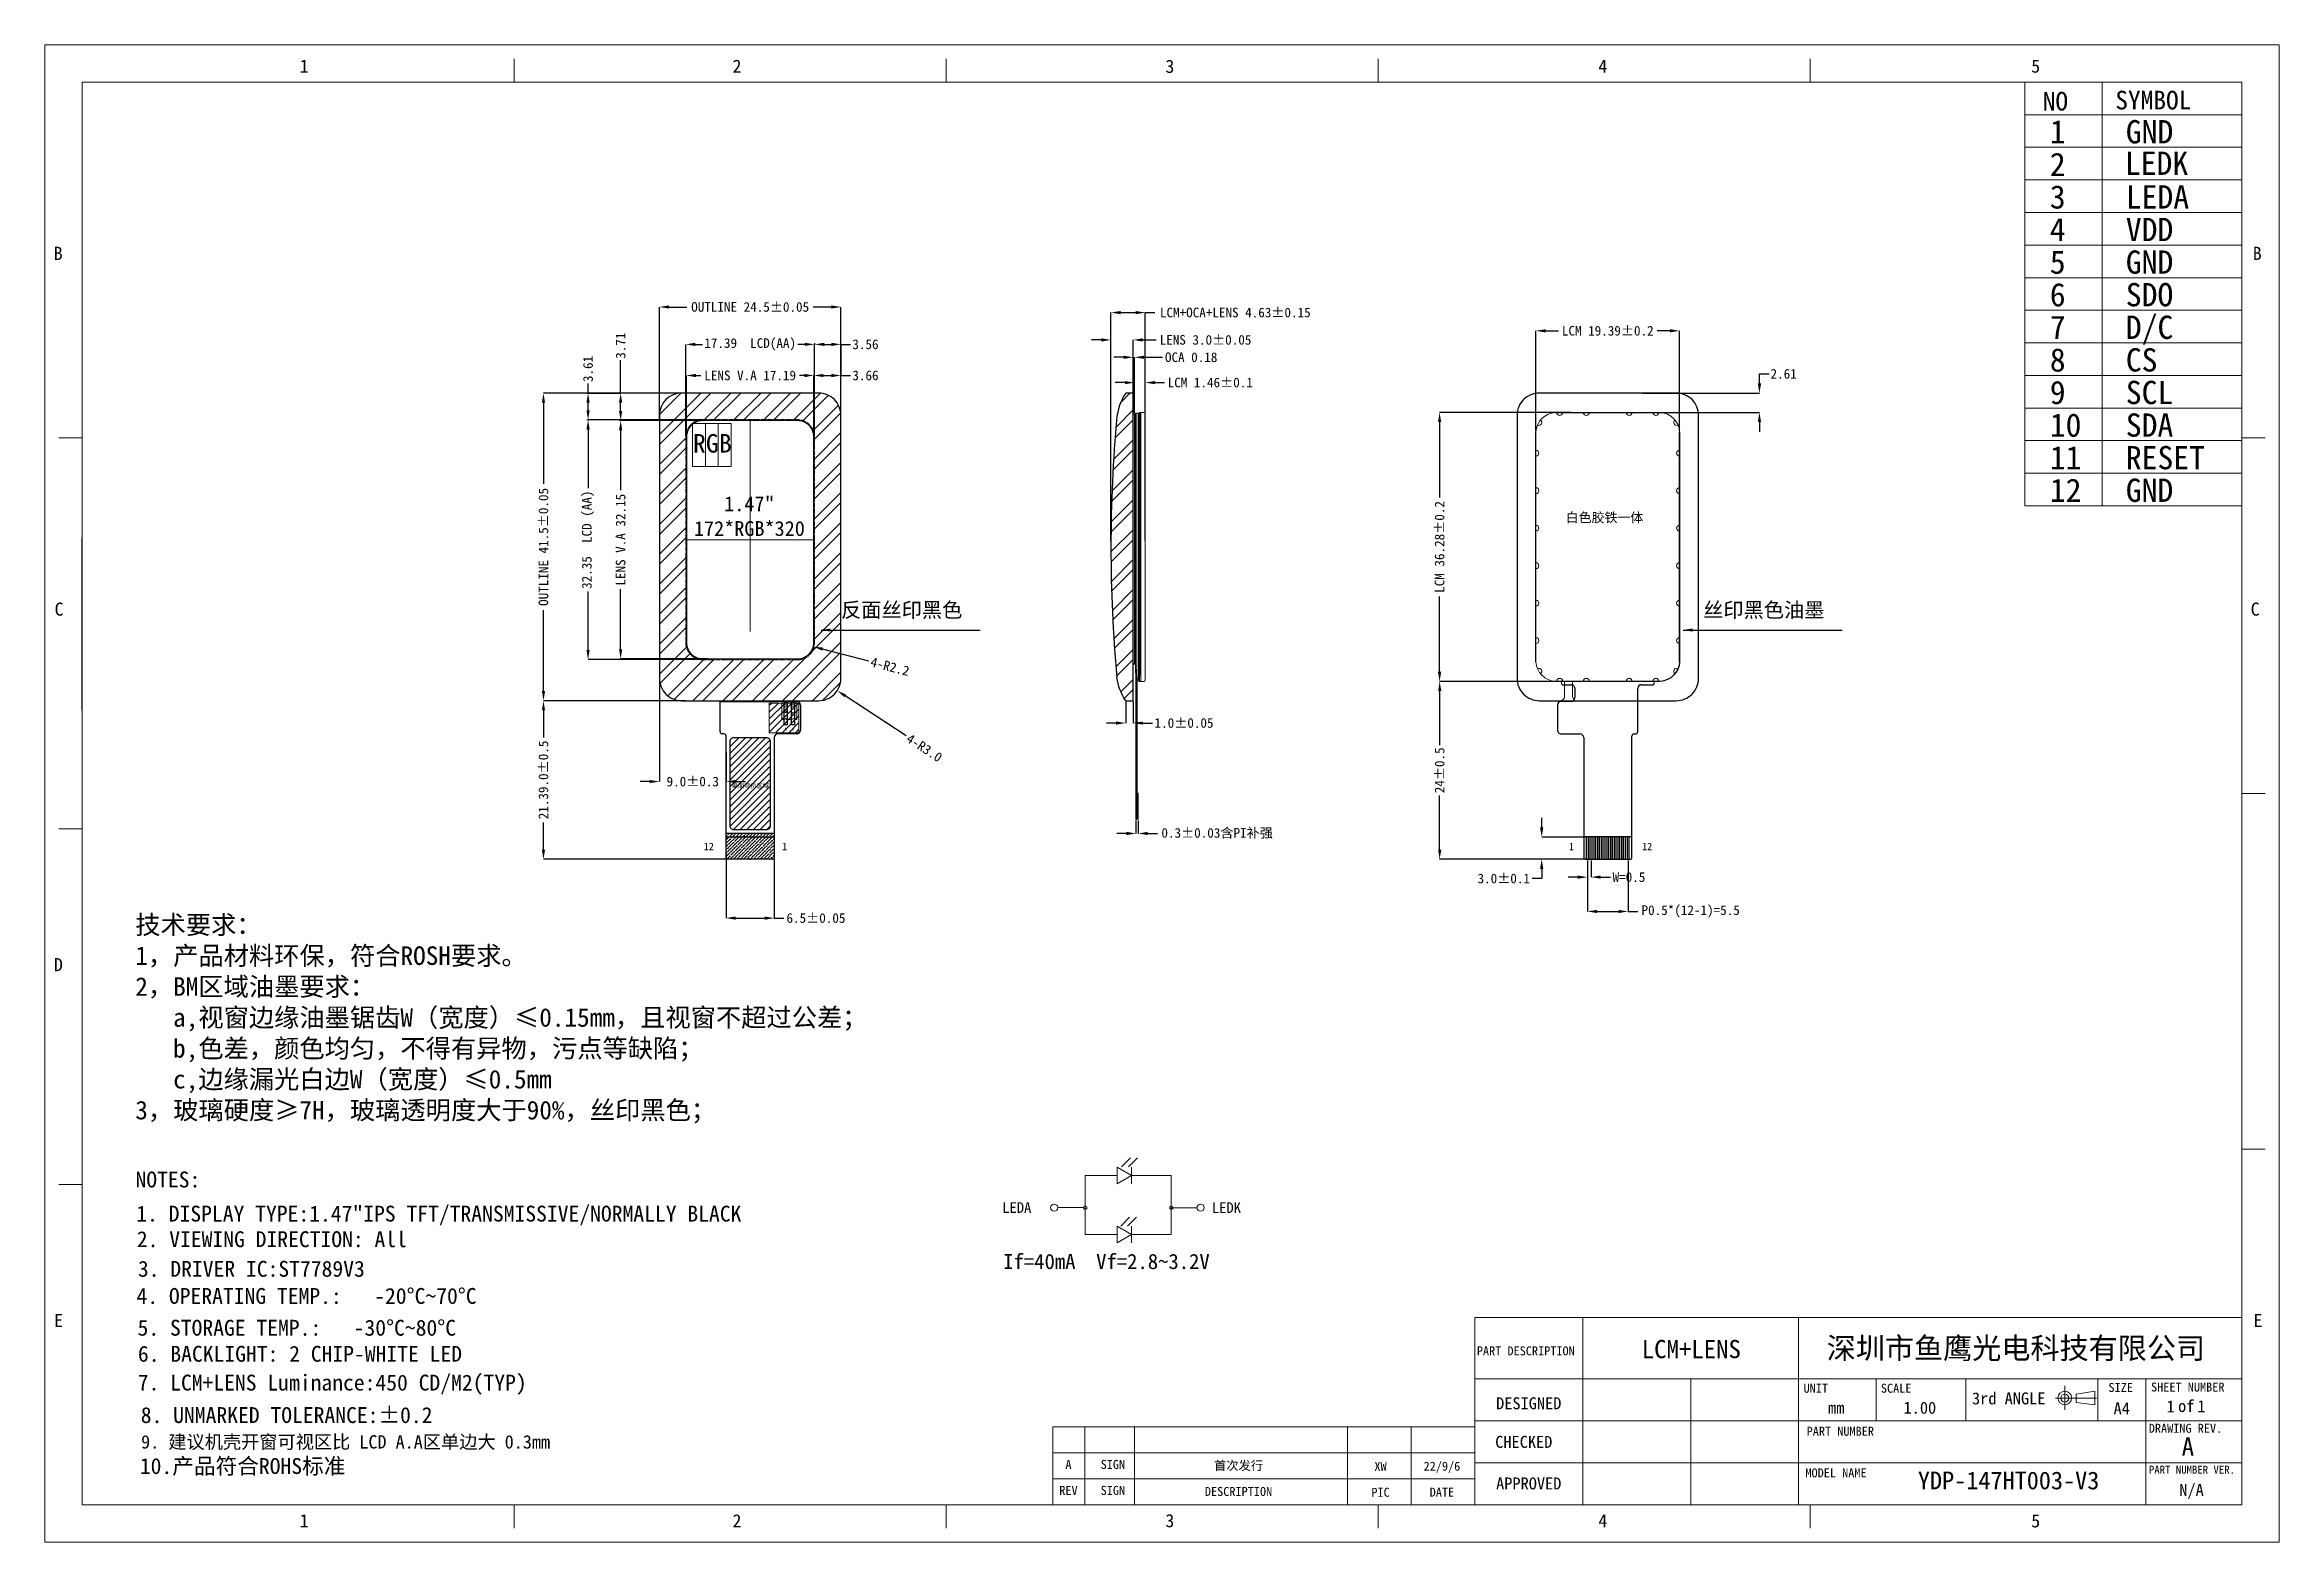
# Model space of a CAD drawing. Header units: millimetres. Extents: x 905 to 1206, y 172 to 374.
import ezdxf
from ezdxf.enums import TextEntityAlignment as Align

# ---------------------------------------------------------------- set-up
doc = ezdxf.new("R2010")
doc.units = ezdxf.units.MM
doc.header["$LTSCALE"] = 0.3
doc.linetypes.add('CENTER2', pattern=[28.575, 19.05, -3.175, 3.175, -3.175])
doc.layers.get('0').update_dxf_attribs({"lineweight": 15})
for name, color, linetype in [('Bezel', 5, 'Continuous'), ('dim', 3, 'Continuous'), ('DWG', 7, 'Continuous'), ('FPC', 30, 'Continuous'), ('FPC-LED', 4, 'Continuous'), ('Index', 7, 'Continuous'), ('LAYOUT.drawing', 7, 'Continuous'), ('lcd', 4, 'Continuous'), ('OUTLINE.drawing', 5, 'Continuous'), ('标 注', 3, 'Continuous')]:
    doc.layers.add(name, color=color, linetype=linetype)
doc.layers.add('BL', color=7, linetype='Continuous', plot=False)
for name, color, linetype, lineweight in [('BLU', 7, 'Continuous', 9), ('DIM1', 7, 'Continuous', 13), ('DIM（标注）', 3, 'Continuous', 15), ('LCD_MAIN', 2, 'Continuous', 9), ('Title block', 7, 'Continuous', 9), ('图框', 7, 'Continuous', 0)]:
    doc.layers.add(name, color=color, linetype=linetype, lineweight=lineweight)
doc.styles.add('RD', font='', dxfattribs={"width": 0.8, "height": 1.8})
doc.styles.get("Standard").update_dxf_attribs({"font": ''})
doc.styles.add('宋体', font='')
doc.styles.add('黑体', font='')
doc.styles.get('RD').set_extended_font_data('PMingLiU')
doc.styles.get('Standard').set_extended_font_data('SimSun')
doc.styles.get('宋体').set_extended_font_data('SimSun')
doc.styles.get('黑体').set_extended_font_data('楷体_GB2312')
doc.dimstyles.new('SH', dxfattribs={"dimscale": 1.4, "dimtxt": 2.5, "dimasz": 2.5, "dimexe": 1.25, "dimexo": 0.625, "dimtad": 0, "dimdec": 1, "dimzin": 0, "dimdsep": 46, "dimtxsty": 'RD', "dimcen": 2.5, "dimadec": 0, "dimazin": 0, "dimtfac": 0.6, "dimtdec": 4, "dimtmove": 0, "dimatfit": 3, "dimfxl": 0, "dimtolj": 1, "dimarcsym": 0})
doc.dimstyles.get("Standard").update_dxf_attribs({"dimscale": 0.7, "dimtxt": 2.5, "dimasz": 1.8, "dimexe": 1, "dimexo": 1, "dimgap": 0.09, "dimtad": 0, "dimtih": 1, "dimtoh": 1, "dimzin": 9, "dimdsep": 46, "dimtxsty": 'Standard', "dimcen": 0.09, "dimclrt": 7, "dimadec": 1, "dimazin": 0, "dimtfac": 1, "dimtofl": 0, "dimtmove": 0, "dimatfit": 3, "dimfxl": 0, "dimtolj": 1, "dimtzin": 0, "dimarcsym": 0})
doc.dimstyles.new('Standard$0', dxfattribs={"dimscale": 0.7, "dimtxt": 2.5, "dimasz": 2, "dimexe": 1, "dimexo": 1, "dimtad": 0, "dimzin": 9, "dimdsep": 46, "dimtxsty": 'Standard', "dimcen": 0, "dimclrt": 7, "dimadec": 1, "dimazin": 0, "dimtfac": 1, "dimtofl": 0, "dimtmove": 0, "dimatfit": 3, "dimfxl": 0, "dimtolj": 1, "dimtzin": 0, "dimarcsym": 0})
doc.dimstyles.new('Standard$4', dxfattribs={"dimscale": 0.7, "dimtxt": 2.5, "dimasz": 2, "dimexe": 1, "dimexo": 0.6, "dimtad": 0, "dimtoh": 1, "dimzin": 9, "dimdsep": 46, "dimtxsty": 'Standard', "dimcen": 0, "dimclrt": 7, "dimadec": 1, "dimazin": 0, "dimtfac": 1, "dimtofl": 0, "dimtmove": 0, "dimatfit": 3, "dimfxl": 0, "dimtolj": 1, "dimtzin": 0, "dimarcsym": 0})

msp = doc.modelspace()

# ---------------------------------------------------------------- texts
at = {"color": 4, "linetype": 'Continuous', "style": '宋体'}
for s, height, p in [('1', 1.768, (939.192, 369.771)), ('2', 1.768, (997.614, 369.776)), ('3', 1.768, (1056.043, 369.756)), ('4', 1.768, (1114.486, 369.776)), ('5', 1.768, (1172.906, 369.786)), ('B', 1.768, (906.003, 344.524)), ('B', 1.768, (1202.808, 344.524)), ('C', 1.768, (906.121, 296.527)), ('C', 1.768, (1202.522, 296.527)), ('D', 1.768, (906.034, 248.555)), ('E', 1.768, (906.065, 200.559)), ('E', 1.768, (1202.915, 200.559)), ('PART DESCRIPTION', 1.21427, (1098.077, 196.724)), ('SHEET NUMBER', 1.21427, (1189.072, 191.846)), ('UNIT', 1.2143, (1142.169, 191.683)), ('SCALE', 1.2143, (1152.612, 191.683)), ('3rd ANGLE', 1.619, (1164.907, 190.115)), ('SIZE', 1.2143, (1183.325, 191.787)), ('PART NUMBER', 1.21427, (1142.592, 185.879)), ('DRAWING REV.', 1.21427, (1188.766, 186.28)), ('MODEL NAME', 1.2143, (1142.424, 180.265)), ('PART NUMBER VER.', 1.06744, (1188.788, 180.768)), ('1', 1.768, (939.192, 173.525)), ('2', 1.768, (997.614, 173.52)), ('3', 1.768, (1056.043, 173.54)), ('4', 1.768, (1114.486, 173.52)), ('5', 1.768, (1172.906, 173.51))]:
    msp.add_text(s, height=height, rotation=0, dxfattribs=at).set_placement(p)
at = {"color": 1, "linetype": 'Continuous', "style": '宋体'}
for s, height, rotation, p in [('LCM+LENS', 2.4589, 0, (1127.025, 196.346)), ('A', 2.459, 0, (1194.046, 183.192)), ('A', 1.214, 0, (1042.959, 181.407)), ('SIGN', 1.2143, 0, (1048.956, 181.407)), ('首次发行', 1.2143, 0, (1065.917, 181.254)), ('XW', 1.2143, 0.2648, (1085.082, 181.144)), ('22/9/6', 1.2143, 0, (1093.364, 181.163))]:
    msp.add_text(s, height=height, rotation=rotation, dxfattribs=at).set_placement(p, align=Align.CENTER)
at = {"color": 4, "linetype": 'Continuous', "style": '宋体'}
for s, height, rotation, p in [('DESIGNED', 1.619, 0, (1105.084, 189.449)), ('mm', 1.619, 0, (1146.581, 188.849)), ('1.00', 1.619, 0, (1157.874, 188.849)), ('A4', 1.619, 0, (1185.118, 188.751)), ('1', 1.619, 0, (1191.712, 189.019)), ('of', 1.619, 0, (1193.826, 189.083)), ('1', 1.619, 0, (1195.87, 189.05)), ('CHECKED', 1.619, 0, (1104.414, 184.246)), ('REV', 1.2143, 0, (1042.959, 177.904)), ('SIGN', 1.2143, 0, (1048.956, 177.904)), ('DESCRIPTION', 1.21427, 0, (1065.917, 177.751)), ('PIC', 1.2143, 0.2648, (1085.082, 177.641)), ('DATE', 1.2143, 0, (1093.364, 177.66)), ('APPROVED', 1.619, 0, (1105.084, 178.632)), ('N/A', 1.619, 0, (1194.539, 177.762))]:
    msp.add_text(s, height=height, rotation=rotation, dxfattribs=at).set_placement(p, align=Align.CENTER)
at = {"color": 6, "insert": (997.511, 273.892), "char_height": 0.6, "width": 5.11681, "attachment_point": 1, "style": '宋体'}
msp.add_mtext('{\\fSimSun|b0|i0|c134|p54;单面弯折区域}', dxfattribs=at)
at = {"color": 7, "insert": (917.366, 209.474), "char_height": 2.14362, "width": 57.68579, "attachment_point": 1, "style": '宋体'}
msp.add_mtext('3. DRIVER IC:ST7789V3', dxfattribs=at)
at = {"color": 2, "attachment_point": 1, "rotation": 0}
for s, insert, char_height, width, style in [('{\\fSimSun|b1|i0|c134|p2;\\C4;深圳市鱼鹰光电科技有限公司}', (1145.299, 199.141), 2.88, 56.65341, '黑体'), ('\\pi7.2499;{\\C1;YDP-147HT003-V3}', (1150.355, 181.05), 2.4, 31.12711, '宋体')]:
    msp.add_mtext(s, dxfattribs=dict(at, insert=insert, char_height=char_height, width=width, style=style))
at = {"layer": 'Bezel', "color": 7, "lineweight": -3, "insert": (1110.067, 310.413), "char_height": 1.2815, "width": 11.39812, "attachment_point": 1, "style": '宋体'}
msp.add_mtext('白色胶铁一体', dxfattribs=at)
at = {"layer": 'BL', "color": 3, "char_height": 2, "attachment_point": 1}
for s, insert in [('{\\C3;反面丝印黑色}', (1012.27, 298.305)), ('丝印黑色油墨', (1128.623, 298.305))]:
    msp.add_mtext_dynamic_manual_height_columns(s, width=43.16689, gutter_width=12.5, heights=[0], dxfattribs=dict(at, insert=insert))
at = {"layer": 'BL', "color": 30, "insert": (917.01, 256.071), "char_height": 2.5, "attachment_point": 1}
msp.add_mtext_dynamic_manual_height_columns('{\\C4;技术要求：\\P1，产品材料环保，符合ROSH要求。\\P2，BM区域油墨要求：\\P   a,视窗边缘油墨锯齿W（宽度）≤0.15mm，且视窗不超过公差；\\P   b,色差，颜色均匀，不得有异物，污点等缺陷；\\P   c,边缘漏光白边W（宽度）≤0.5mm\\P3，玻璃硬度≥7H，玻璃透明度大于90%，丝印黑色；}', width=111.59753, gutter_width=12.5, heights=[0], dxfattribs=at)
at = {"layer": 'BLU', "color": 7, "lineweight": 5, "style": '宋体'}
for s, p in [('A', (1004.618, 281.003)), ('K', (1005.631, 281))]:
    msp.add_text(s, height=0.407, rotation=360, dxfattribs=at).set_placement(p)
at = {"layer": 'DIM（标注）', "color": 7, "style": '宋体'}
for s, height, p in [('LEDA', 1.44, (1034.028, 215.942)), ('LEDK', 1.44, (1062.327, 215.932)), ('If=40mA  Vf=2.8~3.2V ', 2.0487, (1034.156, 208.369))]:
    msp.add_text(s, height=height, dxfattribs=at).set_placement(p)
at = {"layer": 'Index', "color": 1, "char_height": 1, "attachment_point": 2, "style": '宋体'}
for s, insert in [('12', (994.412, 265.881)), ('1', (1004.659, 265.881)), ('1', (1110.846, 265.881)), ('12', (1121.063, 265.881))]:
    msp.add_mtext(s, dxfattribs=dict(at, insert=insert))
at = {"layer": 'lcd', "color": 7, "insert": (992.407, 312.618), "char_height": 2.00104, "width": 15.2104, "attachment_point": 1, "style": '宋体'}
msp.add_mtext('   1.47"\\P172*RGB*320\\P    ', dxfattribs=at)
at = {"layer": 'LCD_MAIN', "color": 1, "linetype": 'ByBlock', "insert": (992.29, 321.028), "char_height": 2.5, "width": 1.74196, "attachment_point": 1, "style": '宋体'}
msp.add_mtext('R', dxfattribs=at)
at = {"layer": 'LCD_MAIN', "color": 3, "linetype": 'ByBlock', "insert": (994.036, 321.028), "char_height": 2.5, "width": 1.74196, "attachment_point": 1, "style": '宋体'}
msp.add_mtext('G', dxfattribs=at)
at = {"layer": 'LCD_MAIN', "color": 5, "linetype": 'ByBlock', "insert": (995.808, 321.028), "char_height": 2.5, "width": 1.74196, "attachment_point": 1, "style": '宋体'}
msp.add_mtext('B', dxfattribs=at)
at = {"layer": 'Title block', "lineweight": 13, "style": '宋体'}
for s, height, p in [('NO', 2.5127, (1174.46, 364.681)), ('SYMBOL', 2.5127, (1184.258, 364.83)), ('1', 3.141, (1175.411, 360.246)), ('GND', 3.1409, (1185.671, 360.246)), ('2', 3.141, (1175.411, 355.849)), ('LEDK', 3.1409, (1185.547, 355.996)), ('3', 3.141, (1175.411, 351.452)), ('LEDA', 3.1409, (1185.671, 351.452)), ('4', 3.141, (1175.411, 347.054)), ('VDD', 3.1409, (1185.671, 347.054)), ('5', 3.141, (1175.411, 342.657)), ('GND', 3.1409, (1185.671, 342.657)), ('6', 3.141, (1175.411, 338.26)), ('SDO', 3.1409, (1185.671, 338.26)), ('7', 3.141, (1175.411, 333.863)), ('D/C', 3.1409, (1185.671, 333.863)), ('8', 3.141, (1175.411, 329.465)), ('CS', 3.1409, (1185.671, 329.465)), ('9', 3.141, (1175.411, 325.068)), ('SCL', 3.1409, (1185.671, 325.068)), ('10', 3.1409, (1175.411, 320.671)), ('SDA', 3.1409, (1185.671, 320.671)), ('11', 3.1409, (1175.411, 316.273)), ('RESET', 3.1409, (1185.671, 316.273)), ('12', 3.1409, (1175.411, 311.876)), ('GND', 3.1409, (1185.671, 311.876))]:
    msp.add_text(s, height=height, dxfattribs=at).set_placement(p)
at = {"layer": '图框', "style": '宋体'}
for s, height, p in [('NOTES:', 2.1436, (917.039, 219.377)), ('1. DISPLAY TYPE:1.47"IPS TFT/TRANSMISSIVE/NORMALLY BLACK', 2.14362, (917.152, 214.777)), ('2. VIEWING DIRECTION: All', 2.14362, (917.216, 211.327)), ('4. OPERATING TEMP.:   -20%%DC~70%%DC', 2.14362, (917.173, 203.669)), ('5. STORAGE TEMP.:   -30%%DC~80%%DC', 2.14362, (917.317, 199.379)), ('6. BACKLIGHT: 2 CHIP-WHITE LED', 2.14362, (917.364, 195.864)), ('7. LCM+LENS Luminance:450 CD/M2(TYP)', 2.14362, (917.341, 191.979)), ('8. UNMARKED TOLERANCE:%%P0.2', 2.14362, (917.751, 187.595))]:
    msp.add_text(s, height=height, dxfattribs=at).set_placement(p)
at = {"layer": '图框', "color": 1, "style": '宋体'}
msp.add_text('9. 建议机壳开窗可视区比 LCD A.A区单边大 0.3mm', height=1.8, dxfattribs=at).set_placement((917.799, 184.153))
at = {"layer": '图框', "insert": (917.624, 182.865), "char_height": 2.14362, "width": 57.68579, "attachment_point": 1, "style": '宋体'}
msp.add_mtext('10.产品符合ROHS标准', dxfattribs=at)

# ---------------------------------------------------------------- blocks, each defined once
blk = doc.blocks.new('*D36')
at = {"layer": 'Defpoints', "color": 0, "transparency": 16777216}
for p in [(1053.33, 327.97), (1051.87, 323.64), (1053.33, 323.74)]:
    blk.add_point(p, dxfattribs=at)
at = {"layer": 'dim', "color": 3, "lineweight": -2, "transparency": 16777216}
for p, q in [((1050.57, 327.97), (1049.27, 327.97)), ((1051.87, 323.79), (1051.87, 327.97)), ((1053.33, 323.89), (1053.33, 327.97)), ((1054.63, 327.97), (1055.93, 327.97))]:
    blk.add_line(p, q, dxfattribs=at)
at = {"layer": 'dim', "color": 3, "transparency": 16777216}
for points in [[(1050.57, 328.18), (1050.57, 327.75), (1051.87, 327.97)], [(1054.63, 328.18), (1054.63, 327.75), (1053.33, 327.97)]]:
    blk.add_solid(points, dxfattribs=at)
at = {"layer": 'dim', "color": 3, "transparency": 16777216, "insert": (1062.1, 327.97), "char_height": 1.3, "attachment_point": 5, "style": '宋体'}
blk.add_mtext('\\A1;LCM 1.46%%P0.1', dxfattribs=at)
blk = doc.blocks.new('*D38')
at = {"layer": 'Defpoints', "color": 0, "transparency": 16777216}
for p in [(1008.69, 333.13), (991.3, 320.64), (1008.69, 320.64)]:
    blk.add_point(p, dxfattribs=at)
at = {"layer": 'dim', "color": 3, "lineweight": -2, "transparency": 16777216}
for p, q in [((991.3, 320.79), (991.3, 333.13)), ((992.6, 333.13), (993.55, 333.13)), ((1007.39, 333.13), (1006.45, 333.13)), ((1008.69, 320.79), (1008.69, 333.13))]:
    blk.add_line(p, q, dxfattribs=at)
at = {"layer": 'dim', "color": 3, "transparency": 16777216}
for points in [[(992.6, 333.34), (992.6, 332.91), (991.3, 333.13)], [(1007.39, 333.34), (1007.39, 332.91), (1008.69, 333.13)]]:
    blk.add_solid(points, dxfattribs=at)
at = {"layer": 'dim', "color": 3, "transparency": 16777216, "insert": (1000, 333.13), "char_height": 1.3, "attachment_point": 5, "style": '宋体'}
blk.add_mtext('\\A1;17.39  LCD(AA)', dxfattribs=at)
blk = doc.blocks.new('*D39')
at = {"layer": 'Defpoints', "color": 0, "transparency": 16777216}
for p in [(993.6, 322.94), (978.12, 290.59), (993.6, 290.59)]:
    blk.add_point(p, dxfattribs=at)
at = {"layer": 'dim', "color": 3, "lineweight": -2, "transparency": 16777216}
for p, q in [((993.45, 322.94), (978.12, 322.94)), ((978.12, 321.64), (978.12, 313.73)), ((978.12, 291.89), (978.12, 299.8)), ((993.45, 290.59), (978.12, 290.59))]:
    blk.add_line(p, q, dxfattribs=at)
at = {"layer": 'dim', "color": 3, "transparency": 16777216}
for points in [[(977.91, 321.64), (978.34, 321.64), (978.12, 322.94)], [(977.91, 291.89), (978.34, 291.89), (978.12, 290.59)]]:
    blk.add_solid(points, dxfattribs=at)
at = {"layer": 'dim', "color": 3, "transparency": 16777216, "insert": (978.12, 306.77), "char_height": 1.3, "attachment_point": 5, "rotation": 90, "style": '宋体'}
blk.add_mtext('\\A1;32.35  LCD (AA)', dxfattribs=at)
blk = doc.blocks.new('*D37')
at = {"layer": 'Defpoints', "color": 0, "transparency": 16777216}
for p in [(1052.07, 269.06), (1052.37, 269.06), (1052.07, 267.14)]:
    blk.add_point(p, dxfattribs=at)
at = {"layer": 'dim', "color": 3, "lineweight": -2, "transparency": 16777216}
for p, q in [((1052.07, 268.91), (1052.07, 267.14)), ((1052.37, 268.91), (1052.37, 267.14)), ((1050.77, 267.14), (1049.47, 267.14)), ((1053.67, 267.14), (1054.97, 267.14))]:
    blk.add_line(p, q, dxfattribs=at)
at = {"layer": 'dim', "color": 3, "transparency": 16777216}
for points in [[(1050.77, 267.36), (1050.77, 266.92), (1052.07, 267.14)], [(1053.67, 267.36), (1053.67, 266.92), (1052.37, 267.14)]]:
    blk.add_solid(points, dxfattribs=at)
at = {"layer": 'dim', "color": 3, "transparency": 16777216, "insert": (1063.03, 267.14), "char_height": 1.3, "attachment_point": 5, "style": '宋体'}
blk.add_mtext('\\A1;0.3%%P0.03含PI补强', dxfattribs=at)
blk = doc.blocks.new('f')
h = blk.add_hatch()
h.set_pattern_fill('ANSI31', color=2, scale=0.2, style=0)
h.set_pattern_definition([(45, (236.8483, 0), (-0.4490128, 0.4490128), [])])
h.paths.add_polyline_path([(481.95, 191.79), (481.95, 187.79), (485.95, 187.79), (485.95, 191.79)])
at = {"color": 2}
for p, q in [((481.95, 191.79), (485.95, 191.79)), ((481.95, 187.79), (481.95, 191.79)), ((485.95, 191.79), (485.95, 187.79)), ((485.95, 187.79), (481.95, 187.79))]:
    blk.add_line(p, q, dxfattribs=at)
blk = doc.blocks.new('*U34')
at = {"layer": 'BL', "color": 2}
blk.add_lwpolyline([(-0.15, -1.5), (0.15, -1.5), (0.15, 1.5), (-0.15, 1.5)], close=True, dxfattribs=at)
blk = doc.blocks.new('*U35')
at = {"layer": 'dim', "color": 0, "linetype": 'ByBlock', "lineweight": -2, "transparency": 16777216}
for p in [(0, 0), (0.5, 0), (1, 0), (1.5, 0), (2, 0), (2.5, 0), (3, 0), (3.5, 0), (4, 0), (4.5, 0), (5, 0), (5.5, 0)]:
    blk.add_blockref('*U34', p, dxfattribs=at)
blk = doc.blocks.new('*D40')
at = {"layer": 'Defpoints', "color": 0, "transparency": 16777216}
for p in [(1106.83, 266.66), (1113, 266.66), (1113, 263.66)]:
    blk.add_point(p, dxfattribs=at)
at = {"layer": 'dim', "color": 3, "lineweight": -2, "transparency": 16777216}
for p, q in [((1106.83, 267.96), (1106.83, 269.26)), ((1112.85, 266.66), (1106.83, 266.66)), ((1112.85, 263.66), (1106.83, 263.66)), ((1106.83, 261.06), (1105.53, 261.06)), ((1106.83, 262.36), (1106.83, 261.06))]:
    blk.add_line(p, q, dxfattribs=at)
at = {"layer": 'dim', "color": 3, "transparency": 16777216}
for points in [[(1106.61, 267.96), (1107.05, 267.96), (1106.83, 266.66)], [(1106.61, 262.36), (1107.05, 262.36), (1106.83, 263.66)]]:
    blk.add_solid(points, dxfattribs=at)
at = {"layer": 'dim', "color": 3, "transparency": 16777216, "insert": (1101.71, 261.06), "char_height": 1.3, "attachment_point": 5, "style": '宋体'}
blk.add_mtext('\\A1;3.0%%P0.1', dxfattribs=at)
blk = doc.blocks.new('*D41')
at = {"layer": 'Defpoints', "color": 0, "transparency": 16777216}
for p in [(1113, 263.66), (1118.5, 263.66), (1118.5, 256.62)]:
    blk.add_point(p, dxfattribs=at)
at = {"layer": 'dim', "color": 3, "lineweight": -2, "transparency": 16777216}
for p, q in [((1113, 263.51), (1113, 256.62)), ((1118.5, 263.51), (1118.5, 256.62)), ((1114.3, 256.62), (1117.2, 256.62)), ((1118.5, 256.62), (1119.8, 256.62))]:
    blk.add_line(p, q, dxfattribs=at)
at = {"layer": 'dim', "color": 3, "transparency": 16777216}
for points in [[(1114.3, 256.83), (1114.3, 256.4), (1113, 256.62)], [(1117.2, 256.83), (1117.2, 256.4), (1118.5, 256.62)]]:
    blk.add_solid(points, dxfattribs=at)
at = {"layer": 'dim', "color": 3, "transparency": 16777216, "insert": (1126.94, 256.62), "char_height": 1.3, "attachment_point": 5, "style": '宋体'}
blk.add_mtext('\\A1;P0.5*(12-1)=5.5', dxfattribs=at)
blk = doc.blocks.new('*D42')
at = {"layer": 'Defpoints', "color": 0, "transparency": 16777216}
for p in [(1113, 263.66), (1113.5, 263.66), (1113.5, 261.25)]:
    blk.add_point(p, dxfattribs=at)
at = {"layer": 'dim', "color": 3, "lineweight": -2, "transparency": 16777216}
for p, q in [((1113, 263.51), (1113, 261.25)), ((1113.5, 263.51), (1113.5, 261.25)), ((1111.7, 261.25), (1110.4, 261.25)), ((1114.8, 261.25), (1116.1, 261.25))]:
    blk.add_line(p, q, dxfattribs=at)
at = {"layer": 'dim', "color": 3, "transparency": 16777216}
for points in [[(1111.7, 261.47), (1111.7, 261.03), (1113, 261.25)], [(1114.8, 261.47), (1114.8, 261.03), (1113.5, 261.25)]]:
    blk.add_solid(points, dxfattribs=at)
at = {"layer": 'dim', "color": 3, "transparency": 16777216, "insert": (1118.61, 261.25), "char_height": 1.3, "attachment_point": 5, "style": '宋体'}
blk.add_mtext('\\A1;W=0.5', dxfattribs=at)
blk = doc.blocks.new('*D47')
at = {"layer": 'Defpoints', "color": 0, "transparency": 16777216}
for p in [(1012.25, 338.17), (987.75, 322.77), (1012.25, 322.77)]:
    blk.add_point(p, dxfattribs=at)
at = {"layer": 'dim', "color": 3, "lineweight": -2, "transparency": 16777216}
for p, q in [((987.75, 322.92), (987.75, 338.17)), ((989.05, 338.17), (991.47, 338.17)), ((1010.95, 338.17), (1008.52, 338.17)), ((1012.25, 322.92), (1012.25, 338.17))]:
    blk.add_line(p, q, dxfattribs=at)
at = {"layer": 'dim', "color": 3, "transparency": 16777216}
for points in [[(989.05, 338.39), (989.05, 337.96), (987.75, 338.17)], [(1010.95, 338.39), (1010.95, 337.96), (1012.25, 338.17)]]:
    blk.add_solid(points, dxfattribs=at)
at = {"layer": 'dim', "color": 3, "transparency": 16777216, "insert": (1000, 338.17), "char_height": 1.3, "attachment_point": 5, "style": '宋体'}
blk.add_mtext('\\A1;OUTLINE 24.5%%P0.05', dxfattribs=at)
blk = doc.blocks.new('*D48')
at = {"layer": 'Defpoints', "color": 0, "transparency": 16777216}
for p in [(1008.59, 328.93), (991.4, 319.72), (1008.59, 318.81)]:
    blk.add_point(p, dxfattribs=at)
at = {"layer": 'dim', "color": 3, "lineweight": -2, "transparency": 16777216}
for p, q in [((991.4, 319.87), (991.4, 328.93)), ((992.7, 328.93), (993.32, 328.93)), ((1007.29, 328.93), (1006.68, 328.93)), ((1008.59, 318.96), (1008.59, 328.93))]:
    blk.add_line(p, q, dxfattribs=at)
at = {"layer": 'dim', "color": 3, "transparency": 16777216}
for points in [[(992.7, 329.15), (992.7, 328.71), (991.4, 328.93)], [(1007.29, 329.15), (1007.29, 328.71), (1008.59, 328.93)]]:
    blk.add_solid(points, dxfattribs=at)
at = {"layer": 'dim', "color": 3, "transparency": 16777216, "insert": (1000, 328.93), "char_height": 1.3, "attachment_point": 5, "style": '宋体'}
blk.add_mtext('\\A1;LENS V.A 17.19', dxfattribs=at)
blk = doc.blocks.new('*D49')
at = {"layer": 'Defpoints', "color": 0, "transparency": 16777216}
for p in [(990.75, 326.55), (972.1, 285.05), (990.75, 285.05)]:
    blk.add_point(p, dxfattribs=at)
at = {"layer": 'dim', "color": 3, "lineweight": -2, "transparency": 16777216}
for p, q in [((990.6, 326.55), (972.1, 326.55)), ((972.1, 325.25), (972.1, 314.33)), ((972.1, 286.35), (972.1, 297.28)), ((990.6, 285.05), (972.1, 285.05))]:
    blk.add_line(p, q, dxfattribs=at)
at = {"layer": 'dim', "color": 3, "transparency": 16777216}
for points in [[(971.89, 325.25), (972.32, 325.25), (972.1, 326.55)], [(971.89, 286.35), (972.32, 286.35), (972.1, 285.05)]]:
    blk.add_solid(points, dxfattribs=at)
at = {"layer": 'dim', "color": 3, "transparency": 16777216, "insert": (972.1, 305.8), "char_height": 1.3, "attachment_point": 5, "rotation": 90, "style": '宋体'}
blk.add_mtext('\\A1;OUTLINE 41.5%%P0.05', dxfattribs=at)
blk = doc.blocks.new('*D50')
at = {"layer": 'Defpoints', "color": 0, "transparency": 16777216}
for p in [(994.47, 322.84), (982.52, 290.69), (994.47, 290.69)]:
    blk.add_point(p, dxfattribs=at)
at = {"layer": 'dim', "color": 3, "lineweight": -2, "transparency": 16777216}
for p, q in [((994.32, 322.84), (982.52, 322.84)), ((982.52, 321.54), (982.52, 313.44)), ((982.52, 291.99), (982.52, 300.1)), ((994.32, 290.69), (982.52, 290.69))]:
    blk.add_line(p, q, dxfattribs=at)
at = {"layer": 'dim', "color": 3, "transparency": 16777216}
for points in [[(982.3, 321.54), (982.73, 321.54), (982.52, 322.84)], [(982.3, 291.99), (982.73, 291.99), (982.52, 290.69)]]:
    blk.add_solid(points, dxfattribs=at)
at = {"layer": 'dim', "color": 3, "transparency": 16777216, "insert": (982.52, 306.77), "char_height": 1.3, "attachment_point": 5, "rotation": 90, "style": '宋体'}
blk.add_mtext('\\A1;LENS V.A 32.15', dxfattribs=at)
blk = doc.blocks.new('*D43')
at = {"layer": 'Defpoints', "color": 0, "transparency": 16777216}
for p in [(977.96, 326.55), (982.52, 326.55), (982.52, 322.84)]:
    blk.add_point(p, dxfattribs=at)
at = {"layer": 'dim', "color": 3, "lineweight": -2, "transparency": 16777216}
for p, q in [((982.52, 326.55), (982.52, 330.99)), ((978.11, 326.55), (982.52, 326.55)), ((982.37, 322.84), (982.52, 322.84)), ((982.52, 324.14), (982.52, 325.25))]:
    blk.add_line(p, q, dxfattribs=at)
at = {"layer": 'dim', "color": 3, "transparency": 16777216}
for points in [[(982.3, 325.25), (982.73, 325.25), (982.52, 326.55)], [(982.3, 324.14), (982.73, 324.14), (982.52, 322.84)]]:
    blk.add_solid(points, dxfattribs=at)
at = {"layer": 'dim', "color": 3, "transparency": 16777216, "insert": (982.52, 332.95), "char_height": 1.3, "attachment_point": 5, "rotation": 90, "style": '宋体'}
blk.add_mtext('\\A1;3.71', dxfattribs=at)
blk = doc.blocks.new('*D44')
at = {"layer": 'Defpoints', "color": 0, "transparency": 16777216}
for p in [(1012.25, 333.17), (1008.59, 328.93), (1012.25, 328.93)]:
    blk.add_point(p, dxfattribs=at)
at = {"layer": 'dim', "color": 3, "lineweight": -2, "transparency": 16777216}
for p, q in [((1012.25, 333.02), (1012.25, 328.93)), ((1008.59, 329.08), (1008.59, 328.93)), ((1009.89, 328.93), (1010.95, 328.93)), ((1012.25, 328.93), (1013.55, 328.93))]:
    blk.add_line(p, q, dxfattribs=at)
at = {"layer": 'dim', "color": 3, "transparency": 16777216}
for points in [[(1009.89, 329.15), (1009.89, 328.71), (1008.59, 328.93)], [(1010.95, 329.15), (1010.95, 328.71), (1012.25, 328.93)]]:
    blk.add_solid(points, dxfattribs=at)
at = {"layer": 'dim', "color": 3, "transparency": 16777216, "insert": (1015.56, 328.93), "char_height": 1.3, "attachment_point": 5, "style": '宋体'}
blk.add_mtext('\\A1;3.66', dxfattribs=at)
blk = doc.blocks.new('*D45')
at = {"layer": 'Defpoints', "color": 0, "transparency": 16777216}
for p in [(1006.39, 292.89), (1008.52, 292.34)]:
    blk.add_point(p, dxfattribs=at)
at = {"layer": 'dim', "color": 3, "lineweight": -2, "transparency": 16777216}
blk.add_line((1016.02, 290.4), (1009.78, 292.02), dxfattribs=at)
at = {"layer": 'dim', "color": 3, "transparency": 16777216}
blk.add_solid([(1009.84, 292.22), (1009.73, 291.81), (1008.52, 292.34)], dxfattribs=at)
at = {"layer": 'dim', "color": 3, "transparency": 16777216, "insert": (1018.87, 289.66), "char_height": 1.3, "attachment_point": 5, "rotation": 345.4645, "style": '宋体'}
blk.add_mtext('\\A1;4-R2.2', dxfattribs=at)
blk = doc.blocks.new('*D46')
at = {"layer": 'Defpoints', "color": 0, "transparency": 16777216}
for p in [(1009.25, 288.05), (1011.76, 286.41)]:
    blk.add_point(p, dxfattribs=at)
at = {"layer": 'dim', "color": 3, "lineweight": -2, "transparency": 16777216}
blk.add_line((1021.04, 280.3), (1012.84, 285.69), dxfattribs=at)
at = {"layer": 'dim', "color": 3, "transparency": 16777216}
blk.add_solid([(1012.96, 285.87), (1012.72, 285.51), (1011.76, 286.41)], dxfattribs=at)
at = {"layer": 'dim', "color": 3, "transparency": 16777216, "insert": (1023.51, 278.68), "char_height": 1.3, "attachment_point": 5, "rotation": 326.6867, "style": '宋体'}
blk.add_mtext('\\A1;4-R3.0', dxfattribs=at)
blk = doc.blocks.new('*D51')
at = {"layer": 'Defpoints', "color": 0, "transparency": 16777216}
for p in [(1008.69, 333.13), (1012.25, 333.17), (1012.25, 333.13)]:
    blk.add_point(p, dxfattribs=at)
at = {"layer": 'dim', "color": 3, "lineweight": -2, "transparency": 16777216}
for p, q in [((1008.69, 333.28), (1008.69, 333.13)), ((1009.99, 333.13), (1010.95, 333.13)), ((1012.25, 333.02), (1012.25, 333.13)), ((1012.25, 333.13), (1013.55, 333.13))]:
    blk.add_line(p, q, dxfattribs=at)
at = {"layer": 'dim', "color": 3, "transparency": 16777216}
for points in [[(1009.99, 333.34), (1009.99, 332.91), (1008.69, 333.13)], [(1010.95, 333.34), (1010.95, 332.91), (1012.25, 333.13)]]:
    blk.add_solid(points, dxfattribs=at)
at = {"layer": 'dim', "color": 3, "transparency": 16777216, "insert": (1015.56, 333.13), "char_height": 1.3, "attachment_point": 5, "style": '宋体'}
blk.add_mtext('\\A1;3.56', dxfattribs=at)
blk = doc.blocks.new('*D52')
at = {"layer": 'Defpoints', "color": 0, "transparency": 16777216}
for p in [(978.12, 326.55), (978.12, 326.55), (978.12, 322.94)]:
    blk.add_point(p, dxfattribs=at)
at = {"layer": 'dim', "color": 3, "lineweight": -2, "transparency": 16777216}
for p, q in [((977.97, 326.55), (978.12, 326.55)), ((978.12, 326.55), (978.12, 327.85)), ((977.97, 322.94), (978.12, 322.94)), ((978.12, 324.24), (978.12, 325.25))]:
    blk.add_line(p, q, dxfattribs=at)
at = {"layer": 'dim', "color": 3, "transparency": 16777216}
for points in [[(977.91, 325.25), (978.34, 325.25), (978.12, 326.55)], [(977.91, 324.24), (978.34, 324.24), (978.12, 322.94)]]:
    blk.add_solid(points, dxfattribs=at)
at = {"layer": 'dim', "color": 3, "transparency": 16777216, "insert": (978.12, 329.81), "char_height": 1.3, "attachment_point": 5, "rotation": 90, "style": '宋体'}
blk.add_mtext('\\A1;3.61', dxfattribs=at)
blk = doc.blocks.new('*D53')
at = {"layer": 'Defpoints', "color": 0, "transparency": 16777216}
for p in [(972.1, 285.05), (991.46, 285.05), (997.17, 263.66)]:
    blk.add_point(p, dxfattribs=at)
at = {"layer": 'dim', "color": 3, "lineweight": -2, "transparency": 16777216}
for p, q in [((991.31, 285.05), (972.1, 285.05)), ((972.1, 283.75), (972.1, 280.08)), ((972.1, 264.96), (972.1, 268.64)), ((997.02, 263.66), (972.1, 263.66))]:
    blk.add_line(p, q, dxfattribs=at)
at = {"layer": 'dim', "color": 3, "transparency": 16777216}
for points in [[(971.89, 283.75), (972.32, 283.75), (972.1, 285.05)], [(971.89, 264.96), (972.32, 264.96), (972.1, 263.66)]]:
    blk.add_solid(points, dxfattribs=at)
at = {"layer": 'dim', "color": 3, "transparency": 16777216, "insert": (972.1, 274.36), "char_height": 1.3, "attachment_point": 5, "rotation": 90, "style": '宋体'}
blk.add_mtext('\\A1;21.39.0%%P0.5', dxfattribs=at)
blk = doc.blocks.new('*D54')
at = {"layer": 'Defpoints', "color": 0, "transparency": 16777216}
for p in [(987.75, 294.77), (996.75, 278.28), (987.75, 274.14)]:
    blk.add_point(p, dxfattribs=at)
at = {"layer": 'dim', "color": 3, "lineweight": -2, "transparency": 16777216}
for p, q in [((987.75, 294.62), (987.75, 274.14)), ((996.75, 278.13), (996.75, 274.14)), ((986.45, 274.14), (985.15, 274.14)), ((998.05, 274.14), (999.35, 274.14))]:
    blk.add_line(p, q, dxfattribs=at)
at = {"layer": 'dim', "color": 3, "transparency": 16777216}
for points in [[(986.45, 274.36), (986.45, 273.93), (987.75, 274.14)], [(998.05, 274.36), (998.05, 273.93), (996.75, 274.14)]]:
    blk.add_solid(points, dxfattribs=at)
at = {"layer": 'dim', "color": 3, "transparency": 16777216, "insert": (992.25, 274.14), "char_height": 1.3, "attachment_point": 5, "style": '宋体'}
blk.add_mtext('\\A1;9.0%%P0.3', dxfattribs=at)
blk = doc.blocks.new('*D55')
at = {"layer": 'Defpoints', "color": 0, "transparency": 16777216}
for p in [(1051.69, 333.73), (1048.69, 306.53), (1051.69, 306.53)]:
    blk.add_point(p, dxfattribs=at)
at = {"layer": 'dim', "color": 3, "lineweight": -2, "transparency": 16777216}
for p, q in [((1047.39, 333.73), (1046.09, 333.73)), ((1048.69, 306.68), (1048.69, 333.73)), ((1051.69, 306.68), (1051.69, 333.73)), ((1052.99, 333.73), (1054.79, 333.73))]:
    blk.add_line(p, q, dxfattribs=at)
at = {"layer": 'dim', "color": 3, "transparency": 16777216}
for points in [[(1047.39, 333.95), (1047.39, 333.51), (1048.69, 333.73)], [(1052.99, 333.95), (1052.99, 333.51), (1051.69, 333.73)]]:
    blk.add_solid(points, dxfattribs=at)
at = {"layer": 'dim', "color": 3, "transparency": 16777216, "insert": (1061.46, 333.73), "char_height": 1.3, "attachment_point": 5, "style": '宋体'}
blk.add_mtext('\\A1;LENS 3.0%%P0.05', dxfattribs=at)
blk = doc.blocks.new('*D56')
at = {"layer": 'Defpoints', "color": 0, "transparency": 16777216}
for p in [(1051.87, 331.38), (1051.69, 323.64), (1051.87, 323.64)]:
    blk.add_point(p, dxfattribs=at)
at = {"layer": 'dim', "color": 3, "lineweight": -2, "transparency": 16777216}
for p, q in [((1050.39, 331.38), (1049.09, 331.38)), ((1051.69, 323.79), (1051.69, 331.38)), ((1051.87, 323.79), (1051.87, 331.38)), ((1053.17, 331.38), (1055.64, 331.38))]:
    blk.add_line(p, q, dxfattribs=at)
at = {"layer": 'dim', "color": 3, "transparency": 16777216}
for points in [[(1050.39, 331.6), (1050.39, 331.17), (1051.69, 331.38)], [(1053.17, 331.6), (1053.17, 331.17), (1051.87, 331.38)]]:
    blk.add_solid(points, dxfattribs=at)
at = {"layer": 'dim', "color": 3, "transparency": 16777216, "insert": (1059.52, 331.38), "char_height": 1.3, "attachment_point": 5, "style": '宋体'}
blk.add_mtext('\\A1;OCA 0.18', dxfattribs=at)
blk = doc.blocks.new('*D57')
at = {"layer": 'Defpoints', "color": 0, "transparency": 16777216}
for p in [(1053.33, 337.42), (1048.69, 306.53), (1053.33, 306.53)]:
    blk.add_point(p, dxfattribs=at)
at = {"layer": 'dim', "color": 3, "lineweight": -2, "transparency": 16777216}
for p, q in [((1048.69, 306.68), (1048.69, 337.42)), ((1049.99, 337.42), (1052.03, 337.42)), ((1053.33, 306.68), (1053.33, 337.42)), ((1053.33, 337.42), (1054.63, 337.42))]:
    blk.add_line(p, q, dxfattribs=at)
at = {"layer": 'dim', "color": 3, "transparency": 16777216}
for points in [[(1049.99, 337.63), (1049.99, 337.2), (1048.69, 337.42)], [(1052.03, 337.63), (1052.03, 337.2), (1053.33, 337.42)]]:
    blk.add_solid(points, dxfattribs=at)
at = {"layer": 'dim', "color": 3, "transparency": 16777216, "insert": (1065.48, 337.42), "char_height": 1.3, "attachment_point": 5, "style": '宋体'}
blk.add_mtext('\\A1;LCM+OCA+LENS 4.63%%P0.15', dxfattribs=at)
blk = doc.blocks.new('*D58')
at = {"layer": 'Defpoints', "color": 0, "transparency": 16777216}
for p in [(1125.44, 334.96), (1106.05, 321.32), (1125.44, 321.32)]:
    blk.add_point(p, dxfattribs=at)
at = {"layer": 'dim', "color": 3, "lineweight": -2, "transparency": 16777216}
for p, q in [((1106.05, 321.47), (1106.05, 334.96)), ((1107.35, 334.96), (1109.08, 334.96)), ((1124.14, 334.96), (1122.42, 334.96)), ((1125.44, 321.47), (1125.44, 334.96))]:
    blk.add_line(p, q, dxfattribs=at)
at = {"layer": 'dim', "color": 3, "transparency": 16777216}
for points in [[(1107.35, 335.17), (1107.35, 334.74), (1106.05, 334.96)], [(1124.14, 335.17), (1124.14, 334.74), (1125.44, 334.96)]]:
    blk.add_solid(points, dxfattribs=at)
at = {"layer": 'dim', "color": 3, "transparency": 16777216, "insert": (1115.75, 334.96), "char_height": 1.3, "attachment_point": 5, "style": '宋体'}
blk.add_mtext('\\A1;LCM 19.39%%P0.2', dxfattribs=at)
blk = doc.blocks.new('*D59')
at = {"layer": 'Defpoints', "color": 0, "transparency": 16777216}
for p in [(1110.92, 323.94), (1093.05, 287.66), (1111, 287.66)]:
    blk.add_point(p, dxfattribs=at)
at = {"layer": 'dim', "color": 3, "lineweight": -2, "transparency": 16777216}
for p, q in [((1110.77, 323.94), (1093.05, 323.94)), ((1093.05, 322.64), (1093.05, 312.47)), ((1093.05, 288.96), (1093.05, 299.13)), ((1110.85, 287.66), (1093.05, 287.66))]:
    blk.add_line(p, q, dxfattribs=at)
at = {"layer": 'dim', "color": 3, "transparency": 16777216}
for points in [[(1092.83, 322.64), (1093.27, 322.64), (1093.05, 323.94)], [(1092.83, 288.96), (1093.27, 288.96), (1093.05, 287.66)]]:
    blk.add_solid(points, dxfattribs=at)
at = {"layer": 'dim', "color": 3, "transparency": 16777216, "insert": (1093.05, 305.8), "char_height": 1.3, "attachment_point": 5, "rotation": 90, "style": '宋体'}
blk.add_mtext('\\A1;LCM 36.28%%P0.2', dxfattribs=at)
blk = doc.blocks.new('THIRD-PROJ_BL0')
at = {"linetype": 'Continuous'}
blk.add_line((257.13, 38.11), (257.13, 34.11), dxfattribs=at)
at = {"color": 7, "linetype": 'Continuous'}
for p, q in [((255.59, 36.06), (262.41, 36.06)), ((259.04, 36.73), (262.11, 37.22)), ((259.04, 36.73), (259.04, 35.31)), ((259.04, 35.31), (262.11, 34.94)), ((262.11, 37.22), (262.11, 34.94))]:
    blk.add_line(p, q, dxfattribs=at)
for centre, radius in [((257.13, 36.08), 1.14), ((257.13, 36.06), 0.67)]:
    blk.add_circle(centre, radius, dxfattribs=at)
blk = doc.blocks.new('*D60')
at = {"layer": 'Defpoints', "color": 0, "transparency": 16777216}
for p in [(1093.06, 287.66), (1111.44, 287.66), (1113, 263.66)]:
    blk.add_point(p, dxfattribs=at)
at = {"layer": 'dim', "color": 3, "lineweight": -2, "transparency": 16777216}
for p, q in [((1111.29, 287.66), (1093.06, 287.66)), ((1093.06, 286.36), (1093.06, 279.06)), ((1093.06, 264.96), (1093.06, 272.26)), ((1112.85, 263.66), (1093.06, 263.66))]:
    blk.add_line(p, q, dxfattribs=at)
at = {"layer": 'dim', "color": 3, "transparency": 16777216}
for points in [[(1092.85, 286.36), (1093.28, 286.36), (1093.06, 287.66)], [(1092.85, 264.96), (1093.28, 264.96), (1093.06, 263.66)]]:
    blk.add_solid(points, dxfattribs=at)
at = {"layer": 'dim', "color": 3, "transparency": 16777216, "insert": (1093.06, 275.66), "char_height": 1.3, "attachment_point": 5, "rotation": 90, "style": '宋体'}
blk.add_mtext('\\A1;24%%P0.5', dxfattribs=at)
blk = doc.blocks.new('*D65')
at = {"layer": 'Defpoints', "color": 0, "transparency": 16777216}
for p in [(1120.27, 326.55), (1136.22, 326.55), (1120.27, 323.94)]:
    blk.add_point(p, dxfattribs=at)
at = {"layer": 'dim', "color": 3, "lineweight": -2, "transparency": 16777216}
for p, q in [((1136.22, 327.85), (1136.22, 329.15)), ((1136.22, 329.15), (1137.52, 329.15)), ((1120.42, 326.55), (1136.22, 326.55)), ((1120.42, 323.94), (1136.22, 323.94)), ((1136.22, 322.64), (1136.22, 321.34))]:
    blk.add_line(p, q, dxfattribs=at)
at = {"layer": 'dim', "color": 3, "transparency": 16777216}
for points in [[(1136, 327.85), (1136.44, 327.85), (1136.22, 326.55)], [(1136, 322.64), (1136.44, 322.64), (1136.22, 323.94)]]:
    blk.add_solid(points, dxfattribs=at)
at = {"layer": 'dim', "color": 3, "transparency": 16777216, "insert": (1139.49, 329.15), "char_height": 1.3, "attachment_point": 5, "style": '宋体'}
blk.add_mtext('\\A1;2.61', dxfattribs=at)
blk = doc.blocks.new('*D66')
at = {"layer": 'Defpoints', "color": 0, "transparency": 16777216}
for p in [(1050.69, 285.05), (1051.69, 285.05), (1051.69, 282.04)]:
    blk.add_point(p, dxfattribs=at)
at = {"layer": 'dim', "color": 3, "lineweight": -2, "transparency": 16777216}
for p, q in [((1050.69, 284.9), (1050.69, 282.04)), ((1051.69, 284.9), (1051.69, 282.04)), ((1049.39, 282.04), (1048.09, 282.04)), ((1052.99, 282.04), (1054.29, 282.04))]:
    blk.add_line(p, q, dxfattribs=at)
at = {"layer": 'dim', "color": 3, "transparency": 16777216}
for points in [[(1049.39, 282.25), (1049.39, 281.82), (1050.69, 282.04)], [(1052.99, 282.25), (1052.99, 281.82), (1051.69, 282.04)]]:
    blk.add_solid(points, dxfattribs=at)
at = {"layer": 'dim', "color": 3, "transparency": 16777216, "insert": (1058.56, 282.04), "char_height": 1.3, "attachment_point": 5, "style": '宋体'}
blk.add_mtext('\\A1;1.0%%P0.05', dxfattribs=at)
blk = doc.blocks.new('*D67')
at = {"layer": 'Defpoints', "color": 0, "transparency": 16777216}
for p in [(996.75, 264.44), (1003.25, 263.86), (1003.25, 255.72)]:
    blk.add_point(p, dxfattribs=at)
at = {"layer": 'dim', "color": 3, "lineweight": -2, "transparency": 16777216}
for p, q in [((996.75, 264.29), (996.75, 255.72)), ((1003.25, 263.71), (1003.25, 255.72)), ((998.05, 255.72), (1001.95, 255.72)), ((1003.25, 255.72), (1004.55, 255.72))]:
    blk.add_line(p, q, dxfattribs=at)
at = {"layer": 'dim', "color": 3, "transparency": 16777216}
for points in [[(998.05, 255.94), (998.05, 255.5), (996.75, 255.72)], [(1001.95, 255.94), (1001.95, 255.5), (1003.25, 255.72)]]:
    blk.add_solid(points, dxfattribs=at)
at = {"layer": 'dim', "color": 3, "transparency": 16777216, "insert": (1008.88, 255.72), "char_height": 1.3, "attachment_point": 5, "style": '宋体'}
blk.add_mtext('\\A1;6.5%%P0.05', dxfattribs=at)

# ---------------------------------------------------------------- dimensions: what is measured, and where the dimension line sits
at = {"layer": 'dim', "color": 3}
for base, p1, p2, text, picture, middle in [((1012.249, 338.172), (987.749, 322.77), (1012.249, 322.77), 'OUTLINE <>%%P0.05', '*D47', (999.999, 338.172)), ((1053.326, 337.417), (1048.693, 306.53), (1053.326, 306.533), 'LCM+OCA+LENS <>%%P0.15', '*D57', (1065.48, 337.417)), ((1051.691, 282.036), (1050.691, 285.054), (1051.691, 285.054), '1.0%%P0.05', '*D66', (1058.561, 282.036)), ((1003.249, 255.719), (996.749, 264.436), (1003.249, 263.863), '<>%%P0.05', '*D67', (1008.881, 255.719)), ((1113.497, 261.249), (1112.997, 263.663), (1113.497, 263.663), 'W=<>', '*D42', (1118.606, 261.249))]:
    dim = msp.add_linear_dim(base=base, p1=p1, p2=p2, text=text, dimstyle='Standard$0', override={"dimscale": 0.5, "dimtxt": 2.6, "dimasz": 2.6, "dimexe": 0, "dimexo": 0.3, "dimgap": 0.5, "dimtoh": 1, "dimtxsty": '宋体', "dimclrd": 3, "dimclre": 3, "dimclrt": 3}, dxfattribs=at)
    dim.commit()
    dim.dimension.update_dxf_attribs({"geometry": picture, "text_midpoint": middle})
for base, p1, p2, text, picture, middle in [((1008.693, 333.128), (991.304, 320.645), (1008.693, 320.645), '<>  LCD(AA)', '*D38', (999.999, 333.128)), ((1051.691, 333.73), (1048.693, 306.53), (1051.691, 306.533), 'LENS <>.0%%P0.05', '*D55', (1061.463, 333.73)), ((1125.442, 334.958), (1106.053, 321.318), (1125.442, 321.318), 'LCM <>%%P0.2', '*D58', (1115.748, 334.958)), ((1008.594, 328.931), (991.404, 319.718), (1008.594, 318.814), 'LENS V.A <>', '*D48', (999.999, 328.931)), ((1051.866433681, 331.384265253), (1051.691433681, 323.644595544), (1051.866433681, 323.644595544), 'OCA <>', '*D56', (1059.518757513, 331.384265253)), ((1053.326, 327.966), (1051.866, 323.645), (1053.326, 323.745), 'LCM <>%%P0.1', '*D36', (1062.095, 327.966)), ((987.749, 274.142), (996.749, 278.28), (987.749, 294.768), '<>.0%%P0.3', '*D54', (992.249, 274.142)), ((1052.066, 267.138), (1052.366, 269.063), (1052.066, 269.063), '<>%%P0.03含PI补强', '*D37', (1063.027, 267.138)), ((1118.497, 256.615), (1112.997, 263.663), (1118.497, 263.663), 'P0.5*(12-1)=<>', '*D41', (1126.939, 256.615))]:
    dim = msp.add_linear_dim(base=base, p1=p1, p2=p2, text=text, dimstyle='Standard$0', override={"dimscale": 0.5, "dimtxt": 2.6, "dimasz": 2.6, "dimexe": 0, "dimexo": 0.3, "dimgap": 0.5, "dimtoh": 1, "dimtxsty": '宋体', "dimclrd": 3, "dimclre": 3, "dimclrt": 3}, dxfattribs=at)
    dim.commit()
    dim.dimension.update_dxf_attribs({"geometry": picture, "text_midpoint": middle, "dimtype": 160})
dim = msp.add_linear_dim(base=(982.517, 326.554), p1=(982.517, 322.844), p2=(977.958, 326.554), angle=90, dimstyle='Standard$0', override={"dimscale": 0.5, "dimtxt": 2.6, "dimasz": 2.6, "dimexe": 0, "dimexo": 0.3, "dimgap": 0.5, "dimtxsty": '宋体', "dimclrd": 3, "dimclre": 3, "dimclrt": 3}, dxfattribs=at)
dim.commit()
dim.dimension.update_dxf_attribs({"geometry": '*D43', "text_midpoint": (982.517, 332.951), "dimtype": 160})
for base, p1, p2, picture, middle in [((1012.24869331, 328.931002559), (1008.59369331, 328.931002559), (1012.24869331, 333.166317664), '*D44', (1015.55623521, 328.931002559)), ((1012.249, 333.128), (1008.693, 333.128), (1012.249, 333.166), '*D51', (1015.556, 333.128))]:
    dim = msp.add_linear_dim(base=base, p1=p1, p2=p2, dimstyle='Standard$0', override={"dimscale": 0.5, "dimtxt": 2.6, "dimasz": 2.6, "dimexe": 0, "dimexo": 0.3, "dimgap": 0.5, "dimtoh": 1, "dimtxsty": '宋体', "dimclrd": 3, "dimclre": 3, "dimclrt": 3}, dxfattribs=at)
    dim.commit()
    dim.dimension.update_dxf_attribs({"geometry": picture, "text_midpoint": middle})
for base, p1, p2, override, picture, middle in [((978.123, 326.554), (978.123, 322.945), (978.123, 326.554), {"dimscale": 0.5, "dimtxt": 2.6, "dimasz": 2.6, "dimexe": 0, "dimexo": 0.3, "dimgap": 0.5, "dimtoh": 0, "dimtxsty": '宋体', "dimclrd": 3, "dimclre": 3, "dimclrt": 3}, '*D52', (978.123, 329.814)), ((1136.219, 326.554), (1120.271, 323.945), (1120.271, 326.554), {"dimscale": 0.5, "dimtxt": 2.6, "dimasz": 2.6, "dimexe": 0, "dimexo": 0.3, "dimgap": 0.5, "dimtoh": 1, "dimtxsty": '宋体', "dimclrd": 3, "dimclre": 3, "dimclrt": 3}, '*D65', (1139.487, 329.154))]:
    dim = msp.add_linear_dim(base=base, p1=p1, p2=p2, angle=90, dimstyle='Standard$0', override=override, dxfattribs=at)
    dim.commit()
    dim.dimension.update_dxf_attribs({"geometry": picture, "text_midpoint": middle})
for base, p1, p2, text, picture, middle in [((972.103, 285.054), (990.749, 326.554), (990.749, 285.054), 'OUTLINE <>%%P0.05', '*D49', (972.103, 305.804)), ((1093.063, 287.662), (1112.997, 263.663), (1111.438, 287.662), '<>%%P0.5', '*D60', (1093.063, 275.662)), ((972.103, 285.054), (997.173, 263.663), (991.457, 285.054), '<>.0%%P0.5', '*D53', (972.103, 274.358))]:
    dim = msp.add_linear_dim(base=base, p1=p1, p2=p2, angle=90, text=text, dimstyle='Standard$0', override={"dimscale": 0.5, "dimtxt": 2.6, "dimasz": 2.6, "dimexe": 0, "dimexo": 0.3, "dimgap": 0.5, "dimtoh": 1, "dimtxsty": '宋体', "dimclrd": 3, "dimclre": 3, "dimclrt": 3}, dxfattribs=at)
    dim.commit()
    dim.dimension.update_dxf_attribs({"geometry": picture, "text_midpoint": middle})
for base, p1, p2, text, picture, middle in [((978.123, 290.593), (993.604, 322.945), (993.604, 290.593), '<>  LCD (AA)', '*D39', (978.123, 306.769)), ((982.517, 290.694), (994.472, 322.844), (994.472, 290.694), 'LENS V.A <>', '*D50', (982.517, 306.769)), ((1093.05, 287.662), (1110.922, 323.945), (1111.004, 287.662), 'LCM <>%%P0.2', '*D59', (1093.05, 305.803)), ((1106.829, 266.663), (1112.997, 263.663), (1112.997, 266.663), '3.0%%P0.1', '*D40', (1101.709, 261.063))]:
    dim = msp.add_linear_dim(base=base, p1=p1, p2=p2, angle=90, text=text, dimstyle='Standard$0', override={"dimscale": 0.5, "dimtxt": 2.6, "dimasz": 2.6, "dimexe": 0, "dimexo": 0.3, "dimgap": 0.5, "dimtoh": 1, "dimtxsty": '宋体', "dimclrd": 3, "dimclre": 3, "dimclrt": 3}, dxfattribs=at)
    dim.commit()
    dim.dimension.update_dxf_attribs({"geometry": picture, "text_midpoint": middle, "dimtype": 160})
for center, mpoint, text, picture, middle in [((1006.394, 292.894), (1008.523, 292.341), '4-<>', '*D45', (1018.87, 289.659)), ((1009.249, 288.054), (1011.756, 286.406), '4-<>.0', '*D46', (1023.512, 278.68))]:
    dim = msp.add_radius_dim(center=center, mpoint=mpoint, text=text, dimstyle='Standard$4', override={"dimscale": 0.5, "dimtxt": 2.6, "dimasz": 2.6, "dimexe": 0, "dimexo": 0.3, "dimgap": 0.5, "dimtoh": 0, "dimtxsty": '宋体', "dimclrd": 3, "dimclre": 3, "dimclrt": 3}, dxfattribs=at)
    dim.commit()
    dim.dimension.update_dxf_attribs({"geometry": picture, "text_midpoint": middle, "dimtype": 164})

# ---------------------------------------------------------------- hatches: boundary and pattern name
h = msp.add_hatch()
h.set_pattern_fill('ANSI37', color=24, scale=0.01, style=0)
h.set_pattern_definition([(45, (-312.253037, -134.411125), (-0.0224506403, 0.0224506403), []), (135, (-312.253037, -134.411125), (-0.0224506403, -0.0224506403), [])])
h.paths.add_polyline_path([(1052.196, 272.563), (1052.196, 269.063), (1052.366, 269.063), (1052.366, 272.563)])
at = {"layer": 'BL'}
h = msp.add_hatch(dxfattribs=at)
h.set_pattern_fill('ANSI32', color=252, scale=0.3)
h.paths.add_polyline_path([(1012.249, 323.554, 0.4142136), (1009.249, 326.554), (990.749, 326.554, 0.4142136), (987.749, 323.554), (987.749, 288.054, 0.4142136), (990.749, 285.054), (1009.249, 285.054, 0.4142136), (1012.249, 288.054)])
h.paths.add_polyline_path([(1008.693, 292.893, -0.4142136), (1006.393, 290.593), (993.604, 290.593, -0.4142136), (991.304, 292.893), (991.304, 320.645, -0.4142136), (993.604, 322.945), (1006.393, 322.945, -0.4142136), (1008.693, 320.645)], flags=16)
h.paths.add_polyline_path([(1008.594, 292.894, -0.4142136), (1006.394, 290.694), (993.604, 290.694, -0.4142136), (991.404, 292.894), (991.404, 320.644, -0.2246389), (992.209, 322.345), (992.209, 322.473), (992.381, 322.473, -0.1483339), (993.604, 322.844), (1006.394, 322.844, -0.4142136), (1008.594, 320.644)], flags=0)
h.paths.add_polyline_path([(997.434, 316.663), (995.692, 316.663), (993.951, 316.663), (993.951, 322.473), (995.692, 322.473), (997.434, 322.473)], flags=0)
h.paths.add_polyline_path([(991.583, 306.38), (1008.323, 306.38), (1008.323, 313.577), (991.583, 313.577)], flags=8)
h.paths.add_polyline_path([(995.128, 317.4), (998.165, 317.4), (998.165, 322.225), (995.128, 322.225)], flags=8)
h.paths.add_polyline_path([(993.313, 317.4), (996.351, 317.4), (996.351, 322.225), (993.313, 322.225)], flags=8)
h.paths.add_polyline_path([(991.554, 317.4), (994.591, 317.4), (994.591, 322.225), (991.554, 322.225)], flags=8)
h = msp.add_hatch(dxfattribs=at)
h.set_pattern_fill('ANSI32', color=252, scale=0.3)
edge = h.paths.add_edge_path()
edge.add_line((1051.691, 326.554), (1050.691, 326.554))
edge.add_spline(control_points=[(1050.691, 326.554), (1049.999, 325.574), (1049.67, 324.497), (1049.508, 323.405)], knot_values=[0.156751, 0.156751, 0.156751, 0.156751, 1, 1, 1, 1], degree=3, periodic=0)
edge.add_arc((1238.691, 305.804), 190, 174.68467, 185.31533)
edge.add_spline(control_points=[(1049.508, 288.203), (1049.67, 287.11), (1049.999, 286.033), (1050.691, 285.054)], knot_values=[0.156751, 0.156751, 0.156751, 0.156751, 1, 1, 1, 1], degree=3, periodic=0)
edge.add_line((1050.691, 285.054), (1051.691, 285.054))
edge.add_line((1051.691, 285.054), (1051.691, 326.554))
h = msp.add_hatch(dxfattribs=at)
h.set_pattern_fill('ANSI32', color=252, scale=0.3)
h.paths.add_polyline_path([(1008.693, 292.893), (1008.693, 320.645, 0.4142136), (1006.393, 322.945), (999.999, 322.945), (999.999, 322.844), (1006.394, 322.844, -0.4142136), (1008.594, 320.644), (1008.594, 292.894, -0.4142136), (1006.394, 290.694), (999.999, 290.694), (999.999, 290.593), (1006.393, 290.593, 0.4142136)])
h.paths.add_polyline_path([(999.999, 290.694), (993.604, 290.694, -0.4142136), (991.404, 292.894), (991.404, 320.644, -0.4142136), (993.604, 322.844), (999.999, 322.844), (999.999, 322.945), (993.604, 322.945, 0.4142136), (991.304, 320.645), (991.304, 292.893, 0.4142136), (993.604, 290.593), (999.999, 290.593)])
h = msp.add_hatch(dxfattribs=at)
h.set_pattern_fill('ANSI31', color=0, scale=0.2)
h.paths.add_polyline_path([(1002.749, 279.553, 0.4142136), (1002.249, 280.053), (997.749, 280.053, 0.4142136), (997.249, 279.553), (997.249, 268.163, 0.4142136), (997.749, 267.663), (1002.249, 267.663, 0.4142136), (1002.749, 268.163)])
h.paths.add_polyline_path([(997.321, 272.914), (1002.769, 272.914), (1002.769, 274.072), (997.321, 274.072)], flags=9)
h = msp.add_hatch(dxfattribs=at)
h.set_pattern_fill('ANSI36', color=30, scale=0.1)
h.set_pattern_definition([(45, (835.1098, 35.92483), (0.1683798, 0.6173926), [0.79375, -0.15875, 0, -0.15875])])
h.paths.add_polyline_path([(1003.049, 263.663, 0.4142136), (1003.249, 263.863), (1003.249, 267.163), (996.749, 267.163), (996.749, 263.863, 0.4142136), (996.949, 263.663)])

# ---------------------------------------------------------------- linework, layer by layer
at = {"color": 7, "linetype": 'Continuous'}
for p, q in [((904.782, 373.559), (904.782, 171.505)), ((904.782, 373.559), (1206.386, 373.559)), ((1206.386, 373.559), (1206.386, 171.505)), ((1052.526, 323.945), (1052.526, 288.721)), ((1052.526, 323.945), (1052.586, 323.945)), ((1052.446, 288.211), (1052.494, 288.711)), ((1052.446, 288.211), (1052.446, 287.663)), ((1052.476, 287.663), (1052.446, 287.663)), ((1052.476, 288.206), (1052.526, 288.721)), ((1052.476, 288.211), (1052.476, 287.663)), ((1052.536, 287.663), (1052.476, 287.663)), ((1052.494, 288.711), (1052.525, 288.711)), ((904.782, 171.505), (1206.386, 171.505))]:
    msp.add_line(p, q, dxfattribs=at)
at = {"linetype": 'Continuous'}
for p, q in [((968.139, 368.508), (968.139, 371.665)), ((1026.444, 368.508), (1026.444, 371.665)), ((1084.749, 368.508), (1084.749, 371.665)), ((1143.055, 368.508), (1143.055, 371.665)), ((909.834, 368.508), (909.834, 176.556)), ((909.834, 368.508), (1201.335, 368.508)), ((1201.335, 368.508), (1201.335, 176.556)), ((1052.586, 323.945), (1052.586, 288.716)), ((1052.586, 323.945), (1052.736, 323.945)), ((909.834, 320.52), (906.676, 320.52)), ((1201.335, 320.52), (1204.492, 320.52)), ((1052.536, 288.203), (1052.586, 288.716)), ((1052.536, 288.203), (1052.536, 287.663)), ((1052.536, 287.663), (1052.736, 287.663)), ((1201.335, 272.532), (1204.492, 272.532)), ((909.834, 267.754), (906.676, 267.754)), ((1201.335, 224.544), (1204.492, 224.544)), ((909.834, 219.766), (906.676, 219.766)), ((909.834, 176.556), (1201.335, 176.556)), ((968.139, 176.556), (968.139, 173.399)), ((1026.444, 176.556), (1026.444, 173.399)), ((1084.75, 176.556), (1084.75, 173.399)), ((1143.055, 176.556), (1143.055, 173.399))]:
    msp.add_line(p, q, dxfattribs=at)
for p, q in [((1201.335, 368.508), (1201.335, 306.77)), ((1051.996, 289.693), (1052.066, 287.875))]:
    msp.add_line(p, q)
at = {"color": 1, "linetype": 'CENTER2', "ltscale": 5}
for p, q in [((999.999, 322.945), (999.999, 290.593)), ((991.304, 306.769), (1008.693, 306.769))]:
    msp.add_line(p, q, dxfattribs=at)
at = {"color": 6}
for p, q in [((1051.866, 323.645), (1051.866, 289.993)), ((1051.866, 323.645), (1051.996, 323.645)), ((1052.526, 323.645), (1052.396, 323.645)), ((1052.526, 323.645), (1052.526, 289.993)), ((1051.866, 289.993), (1051.996, 289.993)), ((1052.526, 289.993), (1052.396, 289.993))]:
    msp.add_line(p, q, dxfattribs=at)
at = {"color": 30}
msp.add_line((1052.066, 288.363), (1052.196, 288.363), dxfattribs=at)
at = {"color": 24}
for p, q in [((1052.196, 272.563), (1052.366, 272.563)), ((1052.196, 272.563), (1052.196, 269.063)), ((1052.366, 272.563), (1052.366, 269.063)), ((1052.366, 269.063), (1052.196, 269.063))]:
    msp.add_line(p, q, dxfattribs=at)
at = {"color": 4, "linetype": 'Continuous'}
for p, q in [((1201.335, 211.284), (1201.335, 220.755)), ((1201.335, 176.556), (1201.335, 211.284)), ((1201.335, 201.853), (1097.798, 201.853)), ((1097.798, 176.556), (1097.798, 201.853)), ((1112.369, 176.556), (1112.369, 201.853)), ((1141.512, 176.556), (1141.512, 201.853)), ((1201.335, 201.853), (1156.207, 201.853)), ((1156.207, 201.853), (1156.207, 201.853)), ((1141.512, 176.556), (1141.512, 198.818)), ((1141.512, 193.556), (1097.798, 193.556)), ((1126.941, 176.556), (1126.941, 193.556)), ((1201.335, 193.556), (1141.512, 193.556)), ((1151.955, 187.889), (1151.955, 193.556)), ((1164.097, 187.889), (1164.097, 193.556)), ((1181.907, 187.889), (1181.907, 193.556)), ((1188.383, 176.556), (1188.383, 193.556)), ((1040.862, 187.066), (1040.862, 176.556)), ((1097.798, 187.066), (1040.862, 187.066)), ((1045.172, 187.066), (1045.172, 176.556)), ((1051.886, 187.066), (1051.886, 176.556)), ((1080.637, 176.556), (1080.637, 187.066)), ((1089.217, 187.066), (1089.217, 176.556)), ((1141.512, 187.889), (1097.798, 187.889)), ((1201.335, 187.889), (1141.512, 187.889)), ((1097.798, 184.651), (1097.798, 176.556)), ((1097.798, 183.562), (1040.862, 183.562)), ((1141.512, 182.223), (1097.798, 182.223)), ((1201.335, 182.223), (1141.512, 182.223)), ((1097.798, 180.059), (1040.862, 180.059)), ((1201.335, 176.556), (1108.011, 176.556))]:
    msp.add_line(p, q, dxfattribs=at)
at = {"color": 8}
msp.add_lwpolyline([(1052.146, 288.763), (1051.999, 288.763), (1051.999, 289.276), (1052.146, 289.276)], close=True, dxfattribs=at)
at = {"layer": 'BL', "color": 30}
for p, q in [((1051.691, 323.645), (1051.691, 326.554)), ((995.939, 284.966), (995.939, 285.054)), ((995.939, 280.867), (995.939, 284.966)), ((1004.932, 284.966), (1006.292, 284.966)), ((1006.792, 284.466), (1006.793, 281.067)), ((996.449, 280.567), (996.239, 280.567)), ((1006.293, 280.567), (1003.749, 280.567)), ((996.749, 263.863), (996.749, 280.267)), ((1003.249, 280.067), (1003.249, 263.863)), ((996.749, 267.163), (1003.249, 267.163)), ((996.749, 266.663), (1003.249, 266.663)), ((1118.997, 266.663), (1112.497, 266.663)), ((1003.049, 263.663), (996.949, 263.663))]:
    msp.add_line(p, q, dxfattribs=at)
at = {"layer": 'BL', "color": 252}
for points in [[(990.749, 285.054), (1009.249, 285.054, 0.4142136), (1012.249, 288.054), (1012.249, 323.554, 0.4142136), (1009.249, 326.554), (990.749, 326.554, 0.4142136), (987.749, 323.554), (987.749, 288.054, 0.4142136)], [(1106.499, 285.054), (1124.999, 285.054, 0.4142136), (1127.999, 288.054), (1127.999, 323.554, 0.4142136), (1124.999, 326.554), (1106.499, 326.554, 0.4142136), (1103.499, 323.554), (1103.499, 288.054, 0.4142136)], [(993.604, 290.694), (1006.394, 290.694, 0.4142136), (1008.594, 292.894), (1008.594, 320.644, 0.4142136), (1006.394, 322.844), (993.604, 322.844, 0.4142136), (991.404, 320.644), (991.404, 292.894, 0.4142136)]]:
    msp.add_lwpolyline(points, format="xyb", close=True, dxfattribs=at)
msp.add_lwpolyline([(1050.691, 285.054), (1051.691, 285.054), (1051.691, 326.554), (1050.691, 326.554)], dxfattribs=at)
at = {"layer": 'BL', "color": 2}
msp.add_lwpolyline([(1051.691, 289.993), (1051.691, 323.645), (1051.866, 323.645), (1051.866, 289.993)], close=True, dxfattribs=at)
at = {"layer": 'BL', "color": 0}
msp.add_lwpolyline([(997.749, 267.663), (1002.249, 267.663, 0.4142136), (1002.749, 268.163), (1002.749, 279.553, 0.4142136), (1002.249, 280.053), (997.749, 280.053, 0.4142136), (997.249, 279.553), (997.249, 268.163, 0.4142136)], format="xyb", close=True, dxfattribs=at)
at = {"layer": 'BL', "color": 0, "const_width": 0.2}
msp.add_lwpolyline([(996.749, 266.663), (1003.249, 266.663)], dxfattribs=at)
at = {"layer": 'BL', "color": 252}
msp.add_arc((1238.691, 305.804), 190, 174.68467, 185.31533, dxfattribs=at)
at = {"layer": 'BL', "color": 30}
for centre, radius, start, end in [((1006.292, 284.466), 0.5, 0.0016, 90), ((996.239, 280.867), 0.3, 180, 270), ((996.449, 280.267), 0.3, 0, 90), ((1003.749, 280.067), 0.5, 90, 180), ((1006.293, 281.067), 0.5, 270, 0.0016), ((996.949, 263.863), 0.2, 180, 270), ((1003.049, 263.863), 0.2, 270, 0)]:
    msp.add_arc(centre, radius, start, end, dxfattribs=at)
at = {"layer": 'BL', "color": 252}
for points in [[(1050.691, 326.554), (1049.999, 325.574), (1049.67, 324.497), (1049.508, 323.405)], [(1050.691, 285.054), (1049.999, 286.033), (1049.67, 287.11), (1049.508, 288.203)]]:
    msp.add_open_spline(points, degree=3, dxfattribs=at)
at = {"layer": 'BLU', "color": 36, "lineweight": 5}
for p, q in [((1109.904, 285.57), (1109.904, 287.662)), ((1111.004, 285.57), (1111.004, 287.662)), ((1004.292, 284.785), (1004.292, 282.515)), ((1004.592, 284.515), (1004.992, 284.515)), ((1005.592, 284.515), (1005.992, 284.515)), ((1006.292, 284.785), (1006.292, 282.515)), ((1109.566, 285.1), (1109.792, 285.255)), ((1109.566, 285.1), (1109.792, 285.255)), ((1004.292, 282.515), (1004.667, 282.515)), ((1005.917, 282.515), (1006.292, 282.515))]:
    msp.add_line(p, q, dxfattribs=at)
at = {"layer": 'BLU', "lineweight": 5}
for p, q in [((1004.592, 283.715), (1004.592, 284.515)), ((1004.992, 284.515), (1004.992, 283.715)), ((1005.592, 283.515), (1005.592, 284.515)), ((1005.992, 284.515), (1005.992, 283.515))]:
    msp.add_line(p, q, dxfattribs=at)
at = {"layer": 'BLU', "color": 2, "lineweight": 5}
for p, q in [((1004.592, 283.715), (1004.592, 284.215)), ((1004.592, 284.215), (1004.992, 284.215)), ((1004.992, 284.215), (1004.992, 283.715)), ((1005.592, 284.215), (1005.992, 284.215)), ((1005.592, 283.515), (1005.592, 284.215)), ((1005.992, 284.215), (1005.992, 283.515)), ((1004.592, 283.415), (1004.592, 282.665)), ((1004.592, 283.415), (1004.592, 282.665)), ((1004.992, 283.415), (1004.992, 282.665)), ((1004.992, 283.415), (1004.992, 282.665)), ((1005.592, 282.665), (1005.592, 283.215)), ((1005.592, 282.665), (1005.592, 283.215)), ((1005.992, 283.215), (1005.992, 282.665)), ((1005.992, 283.215), (1005.992, 282.665))]:
    msp.add_line(p, q, dxfattribs=at)
msp.add_lwpolyline([(1005.667, 282.515), (1004.917, 282.515)], dxfattribs=at)
for centre in [(1004.792, 283.565), (1004.792, 283.565), (1005.792, 283.365), (1005.792, 283.365)]:
    msp.add_circle(centre, 0.125, dxfattribs=at)
at = {"layer": 'BLU', "color": 36, "lineweight": 5}
for centre, radius, start, end in [((1004.792, 284.785), 0.5, 147.54633, 180), ((1004.792, 284.785), 0.5, 147.54633, 153.55776), ((1005.792, 284.785), 0.5, 21.21169, 32.45367), ((1005.792, 284.785), 0.5, 360, 32.45367), ((1109.954, 284.785), 0.5, 140.84931, 158.79151), ((1109.404, 285.57), 0.5, 320.84931, 0.0032), ((1109.404, 285.57), 0.5, 320.84931, 0.0032), ((1111.645, 285.767), 0.671, 197.03251, 234.10103)]:
    msp.add_arc(centre, radius, start, end, dxfattribs=at)
at = {"layer": 'BLU', "color": 2, "lineweight": 5}
for centre, radius, start, end in [((1004.792, 283.565), 0.25, 143.1301, 216.8699), ((1004.792, 283.565), 0.25, 143.1301, 216.8699), ((1004.792, 283.565), 0.25, 323.1301, 36.8699), ((1004.792, 283.565), 0.25, 323.1301, 36.8699), ((1005.792, 283.365), 0.25, 143.1301, 216.8699), ((1005.792, 283.365), 0.25, 143.1301, 216.8699), ((1005.792, 283.365), 0.25, 323.1301, 36.8699), ((1005.792, 283.365), 0.25, 323.1301, 36.8699), ((1004.792, 282.515), 0.25, 143.1301, 180), ((1004.792, 282.515), 0.25, 143.1301, 180), ((1004.792, 282.515), 0.125, 360, 180), ((1004.792, 282.515), 0.125, 360, 180), ((1004.792, 282.515), 0.25, 360, 36.8699), ((1004.792, 282.515), 0.25, 360, 36.8699), ((1005.792, 282.515), 0.25, 143.1301, 180), ((1005.792, 282.515), 0.25, 143.1301, 180), ((1005.792, 282.515), 0.125, 360, 180), ((1005.792, 282.515), 0.125, 360, 180), ((1005.792, 282.515), 0.25, 360, 36.8699), ((1005.792, 282.515), 0.25, 360, 36.8699)]:
    msp.add_arc(centre, radius, start, end, dxfattribs=at)
at = {"layer": 'DIM1', "color": 4}
for p, q in [((1051.996, 323.845), (1051.996, 289.693)), ((1052.196, 323.845), (1051.996, 323.845)), ((1052.196, 323.845), (1052.196, 287.863)), ((1052.396, 323.845), (1052.196, 323.845)), ((1052.396, 287.863), (1052.396, 323.845)), ((1052.196, 289.693), (1051.996, 289.693)), ((1052.196, 287.863), (1052.396, 287.863))]:
    msp.add_line(p, q, dxfattribs=at)
at = {"layer": 'DIM（标注）', "color": 7}
for p, q in [((1045.232, 221.008), (1045.232, 213.035)), ((1049.525, 221.008), (1045.232, 221.008)), ((1049.525, 222.107), (1049.525, 219.867)), ((1051.464, 220.987), (1049.525, 222.107)), ((1051.464, 220.987), (1049.525, 219.867)), ((1051.464, 222.107), (1051.464, 219.867)), ((1051.464, 221.008), (1056.832, 221.008)), ((1056.836, 221.008), (1056.836, 213.035)), ((1044.992, 216.659), (1041.516, 216.659)), ((1049.525, 214.155), (1049.525, 211.916)), ((1051.464, 213.035), (1049.525, 214.155)), ((1051.464, 214.155), (1051.464, 211.916)), ((1060.312, 216.652), (1056.836, 216.652)), ((1049.525, 213.035), (1045.232, 213.035)), ((1051.464, 213.035), (1049.525, 211.916)), ((1051.464, 213.035), (1056.836, 213.035))]:
    msp.add_line(p, q, dxfattribs=at)
for points in [[(1041.516, 216.659, -1), (1040.556, 216.659, -1)], [(1044.992, 216.652, 1), (1045.472, 216.652, 1)], [(1056.596, 216.652, 1), (1057.076, 216.652, 1)], [(1061.272, 216.659, -1), (1060.312, 216.659, -1)]]:
    msp.add_lwpolyline(points, format="xyb", close=True, dxfattribs=at)
at = {"layer": 'DWG', "color": 30, "lineweight": 0}
for p, q in [((1109.488, 287.405), (1109.488, 287.663)), ((1122.008, 287.405), (1122.008, 287.663)), ((1004.932, 284.966), (1003.792, 284.966)), ((1109.454, 284.965), (1110.814, 284.966))]:
    msp.add_line(p, q, dxfattribs=at)
msp.add_lwpolyline([(1004.932, 284.966, -0.1511978), (1004.65, 285.054, -0.1511978)], format="xyb", dxfattribs=at)
for centre, start, end in [((1109.687, 287.41), 178.34281, 261.67929), ((1121.808, 287.41), 278.32071, 1.65719)]:
    msp.add_arc(centre, 0.2, start, end, dxfattribs=at)
at = {"layer": 'FPC'}
for p, q in [((1109.659, 287.212), (1110.814, 287.212)), ((1111.314, 286.712), (1111.314, 285.466)), ((1119.808, 284.966), (1119.808, 286.713)), ((1120.308, 287.213), (1121.837, 287.213)), ((1120.308, 287.213), (1121.837, 287.213)), ((995.939, 284.966), (1003.792, 284.966)), ((1108.954, 284.466), (1108.954, 281.067)), ((1108.954, 284.461), (1108.954, 281.016)), ((1110.814, 284.966), (1109.454, 284.966)), ((1119.808, 280.867), (1119.808, 284.966)), ((1109.454, 280.567), (1111.997, 280.567)), ((1119.297, 280.567), (1119.508, 280.567)), ((1112.497, 280.067), (1112.497, 263.863)), ((1118.997, 263.863), (1118.997, 280.267)), ((1112.697, 263.663), (1118.797, 263.663))]:
    msp.add_line(p, q, dxfattribs=at)
at = {"layer": 'FPC', "color": 7}
for points in [[(1004.592, 284.866), (1004.992, 284.866), (1004.992, 281.816), (1004.592, 281.816)], [(1005.592, 284.866), (1005.992, 284.866), (1005.992, 281.816), (1005.592, 281.816)]]:
    msp.add_lwpolyline(points, close=True, dxfattribs=at)
at = {"layer": 'FPC'}
for centre, radius, start, end in [((1110.814, 286.712), 0.5, 0.0032, 90.0032), ((1120.308, 286.713), 0.5, 90, 180), ((1121.808, 287.411), 0.2, 278.32071, 1.65719), ((1109.454, 284.466), 0.5, 90, 179.9984), ((1109.454, 284.465), 0.5, 90.0032, 180.0032), ((1109.454, 284.465), 0.5, 90.0032, 180.0032), ((1110.814, 285.466), 0.5, 270.0032, 0.0032), ((1109.454, 281.067), 0.5, 179.9984, 270), ((1111.997, 280.067), 0.5, 0, 90), ((1119.297, 280.267), 0.3, 90, 180), ((1119.508, 280.867), 0.3, 270, 0), ((1112.697, 263.863), 0.2, 180, 270), ((1118.797, 263.863), 0.2, 270, 0)]:
    msp.add_arc(centre, radius, start, end, dxfattribs=at)
at = {"layer": 'FPC-LED', "color": 30}
for p, q in [((1052.066, 288.363), (1052.066, 269.063)), ((1052.196, 288.363), (1052.196, 269.063)), ((1052.066, 269.063), (1052.196, 269.063))]:
    msp.add_line(p, q, dxfattribs=at)
at = {"layer": 'LAYOUT.drawing', "linetype": 'Continuous', "lineweight": 5}
for p, q in [((1052.736, 323.945), (1053.126, 323.945)), ((1052.736, 323.945), (1052.736, 287.663)), ((1053.326, 323.745), (1053.326, 287.863)), ((1052.736, 287.663), (1053.126, 287.663)), ((1122.815, 287.663), (1108.68, 287.663))]:
    msp.add_line(p, q, dxfattribs=at)
at = {"layer": 'LAYOUT.drawing'}
for p, q in [((1108.68, 323.945), (1122.815, 323.945)), ((1106.053, 290.289), (1106.053, 321.318)), ((1122.815, 287.663), (1108.68, 287.663))]:
    msp.add_line(p, q, dxfattribs=at)
at = {"layer": 'LAYOUT.drawing', "linetype": 'Continuous', "lineweight": 5}
msp.add_lwpolyline([(1108.68, 287.663, -0.3806996), (1106.053, 290.289), (1106.053, 321.318, -0.3806996), (1108.68, 323.945), (1122.815, 323.945, -0.3806996), (1125.442, 321.318)], format="xyb", dxfattribs=at)
at = {"layer": 'LAYOUT.drawing'}
msp.add_lwpolyline([(1125.442, 290.289), (1125.442, 321.318), (1125.442, 290.289, -0.3806996), (1122.815, 287.663), (1108.68, 287.662)], format="xyb", dxfattribs=at)
at = {"layer": 'LAYOUT.drawing', "linetype": 'Continuous', "lineweight": 5}
for centre, radius, start, end in [((1053.126, 323.745), 0.2, 0, 90), ((1106.445, 322.591), 0.4, 243.1861, 54.97374), ((1109.25, 323.945), 0.4, 180, 0), ((1112.853, 323.945), 0.4, 180, 0), ((1118.643, 323.945), 0.4, 180, 0), ((1122.245, 323.945), 0.4, 180, 0), ((1125.05, 322.591), 0.4, 125.02626, 296.8139), ((1106.053, 318.446), 0.4, 270, 90), ((1125.442, 318.446), 0.4, 90, 270), ((1106.053, 313.389), 0.4, 270, 90), ((1125.442, 313.389), 0.4, 90, 270), ((1106.053, 308.332), 0.4, 270, 90), ((1125.442, 308.332), 0.4, 90, 270), ((1106.053, 303.275), 0.4, 270, 90), ((1125.442, 303.275), 0.4, 90, 270), ((1106.053, 298.218), 0.4, 270, 90), ((1125.442, 298.218), 0.4, 90, 270), ((1106.053, 293.162), 0.4, 270, 90), ((1125.442, 293.162), 0.4, 90, 270), ((1053.126, 287.863), 0.2, 270, 0), ((1106.445, 289.016), 0.4, 305.02626, 116.8139), ((1109.25, 287.663), 0.4, 360, 180), ((1112.853, 287.663), 0.4, 0, 180), ((1118.643, 287.663), 0.4, 0, 180), ((1122.245, 287.663), 0.4, 360, 180), ((1125.05, 289.016), 0.4, 63.1861, 234.97374)]:
    msp.add_arc(centre, radius, start, end, dxfattribs=at)
at = {"layer": 'lcd', "color": 30}
msp.add_line((1119.808, 284.966), (1119.808, 286.712), dxfattribs=at)
msp.add_arc((1120.308, 286.713), 0.5, 90.0032, 180.0032, dxfattribs=at)
at = {"layer": 'LCD_MAIN', "color": 7, "linetype": 'ByBlock'}
for points in [[(992.209, 322.473), (993.951, 322.473), (993.951, 316.663), (992.209, 316.663)], [(993.951, 322.473), (995.692, 322.473), (995.692, 316.663), (993.951, 316.663)], [(995.692, 322.473), (997.434, 322.473), (997.434, 316.663), (995.692, 316.663)]]:
    msp.add_lwpolyline(points, close=True, dxfattribs=at)
at = {"layer": 'OUTLINE.drawing', "color": 4, "linetype": 'CENTER2', "ltscale": 0.1}
msp.add_lwpolyline([(991.304, 320.645), (991.304, 292.893, 0.4142136), (993.604, 290.593), (1006.393, 290.593, 0.4142136), (1008.693, 292.893), (1008.693, 320.645, 0.4142136), (1006.393, 322.945), (993.604, 322.945, 0.4142136)], format="xyb", close=True, dxfattribs=at)
at = {"layer": 'Title block', "lineweight": 13}
for p, q in [((1155.603, 368.508), (1201.335, 368.508)), ((1155.603, 368.508), (1201.335, 368.508)), ((1163.225, 368.508), (1201.335, 368.508)), ((1172.02, 368.508), (1172.02, 311.343)), ((1182.489, 368.508), (1182.489, 311.343)), ((1201.335, 368.508), (1201.335, 294.194)), ((1201.335, 368.508), (1201.335, 272.471)), ((1172.02, 364.11), (1201.335, 364.11)), ((1172.02, 359.713), (1201.335, 359.713)), ((1172.02, 355.316), (1201.335, 355.316)), ((1172.02, 350.919), (1201.335, 350.919)), ((1172.02, 346.521), (1201.335, 346.521)), ((1172.02, 342.124), (1201.335, 342.124)), ((1172.02, 337.727), (1201.335, 337.727)), ((1172.02, 333.329), (1201.335, 333.329)), ((1172.02, 328.932), (1201.335, 328.932)), ((1172.02, 328.932), (1201.335, 328.932)), ((1172.02, 324.535), (1201.335, 324.535)), ((1172.02, 320.137), (1201.335, 320.137)), ((1172.02, 315.74), (1201.335, 315.74)), ((1172.02, 311.343), (1201.335, 311.343))]:
    msp.add_line(p, q, dxfattribs=at)
at = {"layer": '标 注', "color": 0}
msp.add_line((909.834, 283.811), (909.834, 306.969), dxfattribs=at)

# ---------------------------------------------------------------- block references
at = {"rotation": 359.9999982561743}
msp.add_blockref('f', (520.633, 92.936), dxfattribs=at)
at = {"color": 4, "linetype": 'Continuous', "xscale": 0.8095127040005551, "yscale": 0.8095127040005551, "zscale": 0.8095127040005551, "rotation": 3.391906095055907e-06}
msp.add_blockref('THIRD-PROJ_BL0', (969.285, 161.767), dxfattribs=at)
at = {"layer": 'dim', "color": 7}
msp.add_blockref('*U35', (1112.997, 265.163), dxfattribs=at)

msp.set_redraw_order([(e.dxf.handle, doc.entitydb.next_handle()) for e in msp.query("TEXT MTEXT ATTDEF DIMENSION ARC_DIMENSION")])  # texts and dimensions are drawn at this point

# ---------------------------------------------------------------- leaders
at = {"layer": 'BL', "color": 3}
for points in [[(1009.581, 294.583), (1031.027, 294.583)], [(1125.934, 294.583), (1147.379, 294.583)]]:
    msp.add_leader(points, dimstyle='Standard', override={"dimgap": 0.09, "dimtad": 0}, dxfattribs=at)
at = {"layer": 'DIM（标注）', "color": 7}
for points in [[(1051.353, 223.383), (1050.14, 222.169)], [(1052.295, 223.373), (1051.081, 222.159)], [(1051.219, 215.375), (1050.006, 214.161)], [(1052.16, 215.364), (1050.947, 214.151)]]:
    msp.add_leader(points, dimstyle='SH', override={"dimscale": 0.25, "dimasz": 2, "dimtoh": 1, "dimtxsty": '宋体'}, dxfattribs=at)

doc.saveas('drawing.dxf')
